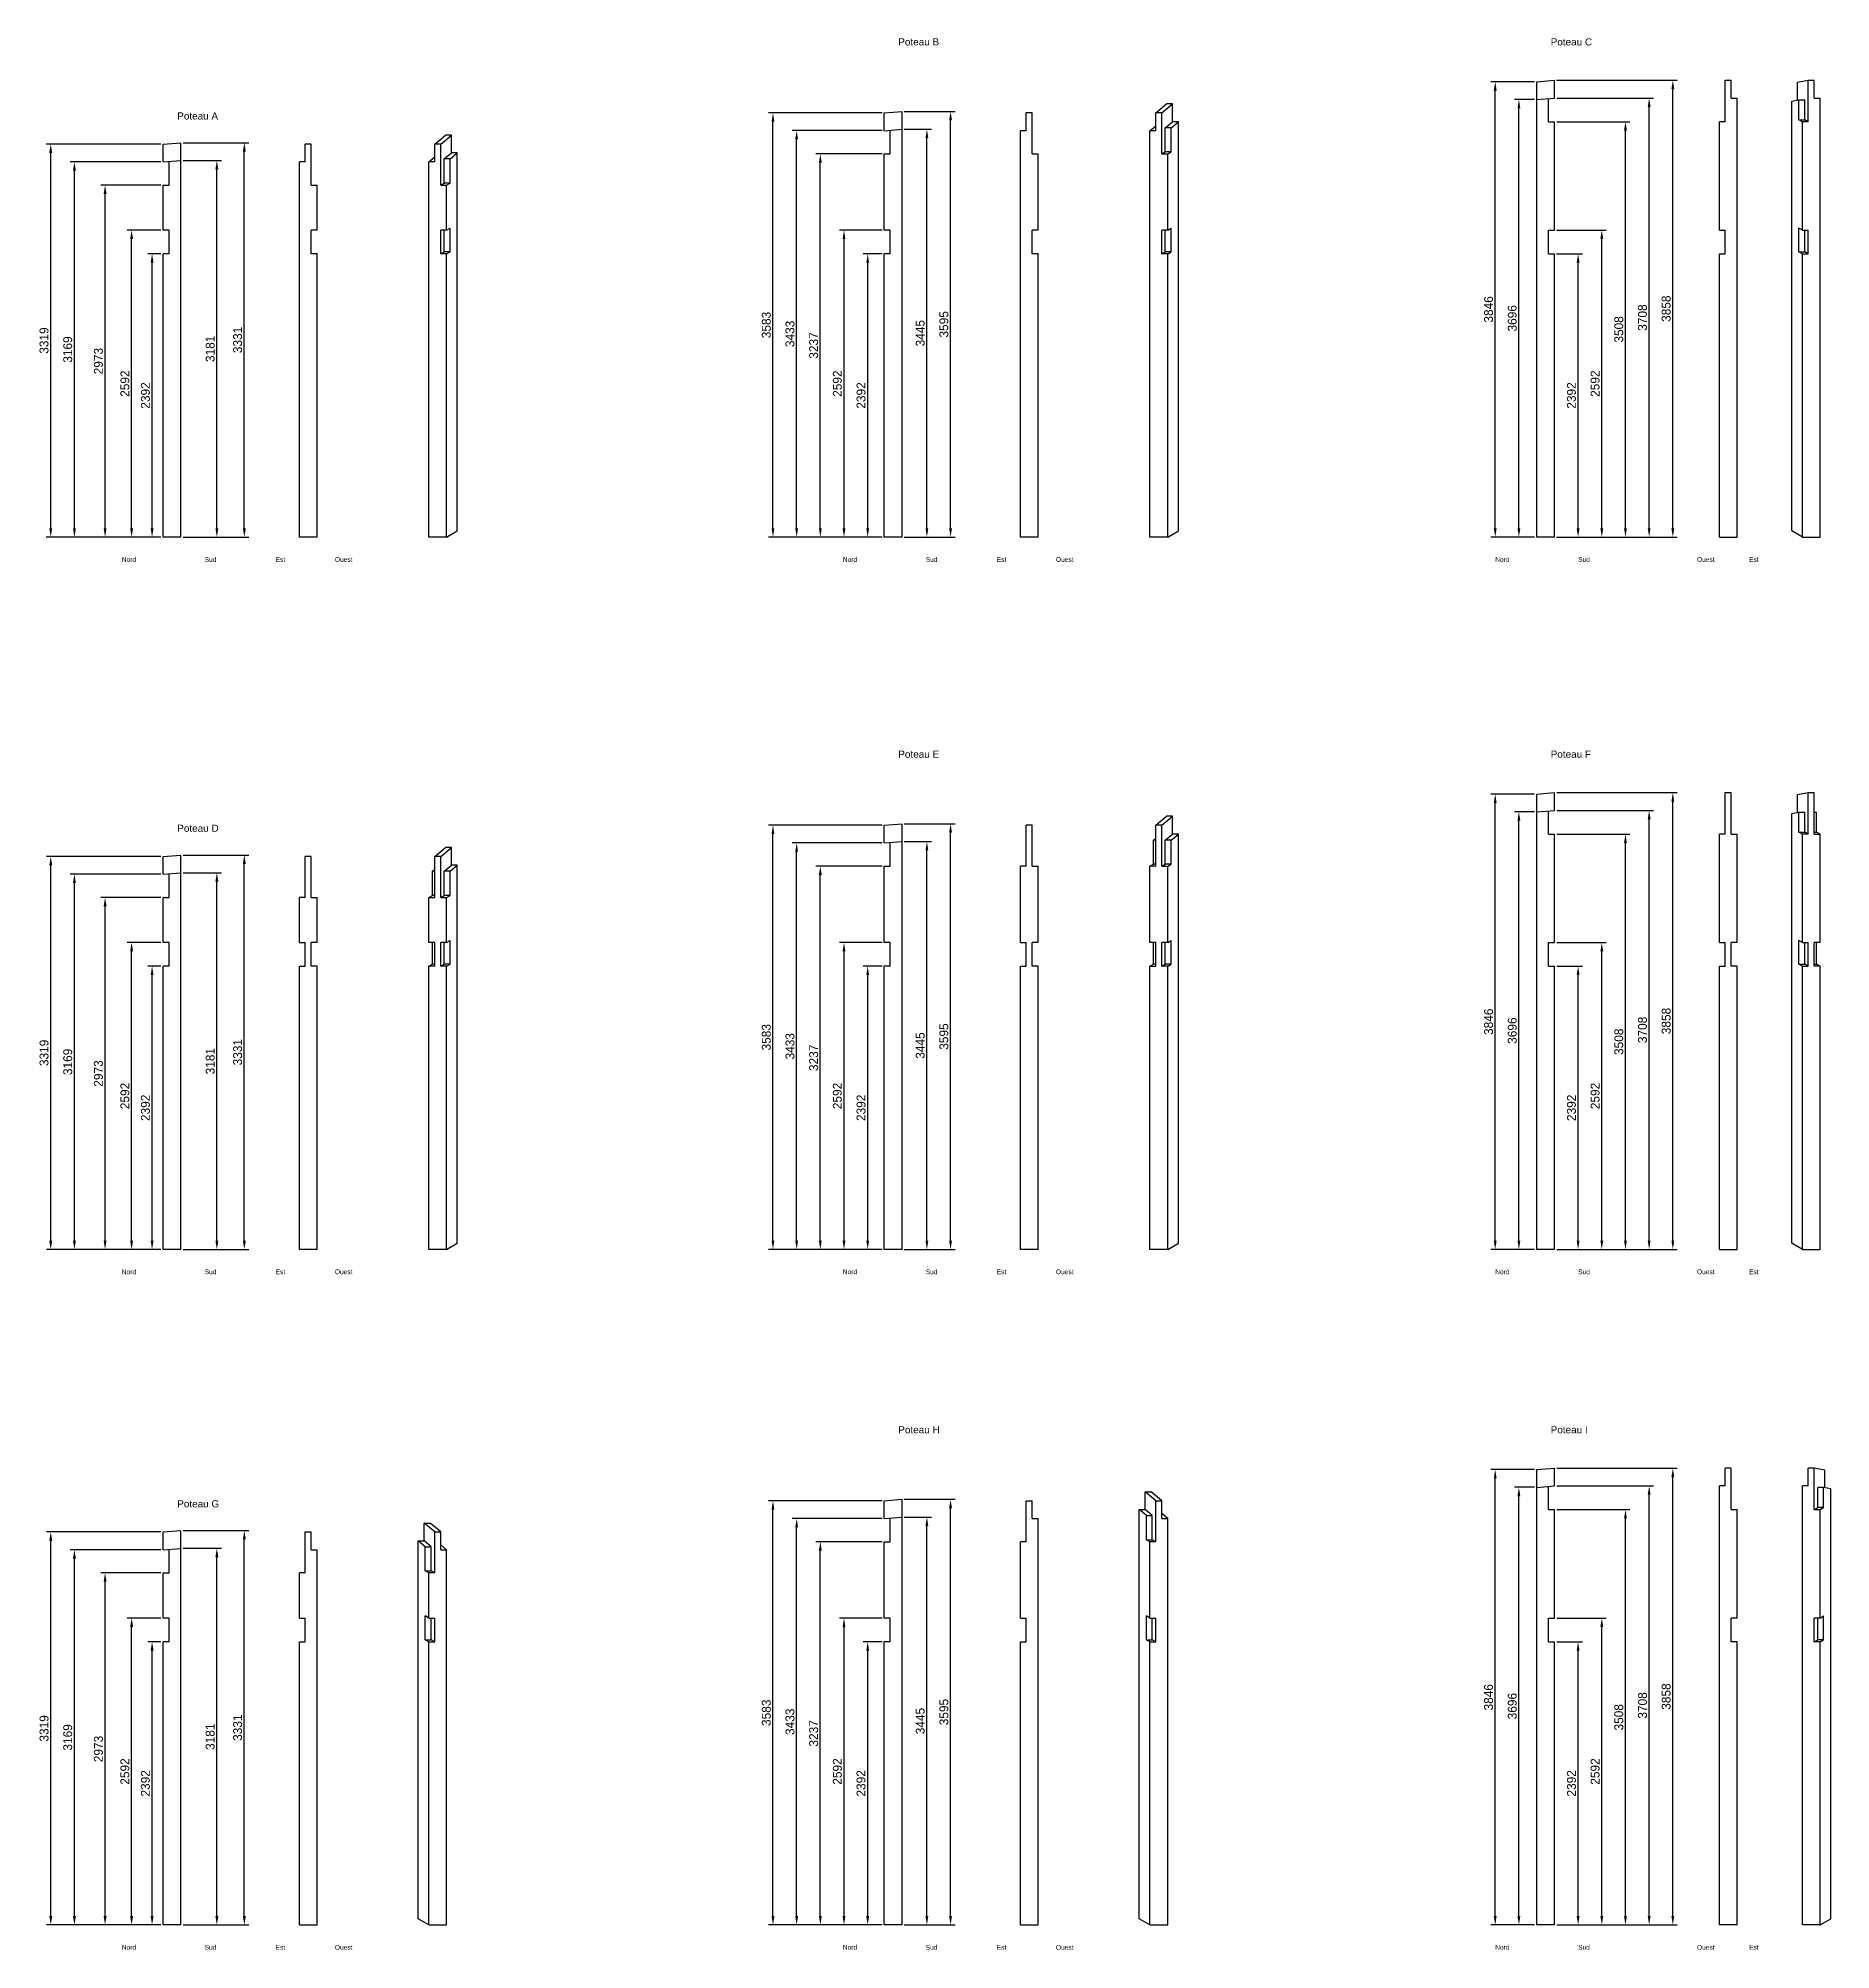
# Model space of a CAD drawing. Header units: centimetres. Extents: x 195 to 15334, y -14961 to 1182.
import ezdxf

# ---------------------------------------------------------------- set-up
doc = ezdxf.new("R2010")
doc.units = ezdxf.units.CM
doc.layers.get('0').update_dxf_attribs({"lineweight": 25, "true_color": 0xffffff})
doc.layers.get('Defpoints').update_dxf_attribs({"true_color": 0xffffff})
doc.layers.add('Cotes', color=178, linetype='Continuous', lineweight=25, true_color=0x000000)
doc.styles.add('QCADDimTextStyle', font='txt')
doc.styles.add('textstyle11', font='')
doc.styles.add('textstyle12', font='')
doc.styles.add('textstyle13', font='')
doc.styles.add('textstyle14', font='')
doc.styles.add('textstyle15', font='')
doc.styles.add('textstyle16', font='')
doc.styles.add('textstyle17', font='')
doc.styles.add('textstyle18', font='')
doc.styles.add('textstyle19', font='')
doc.styles.add('textstyle20', font='')
doc.styles.add('textstyle21', font='')
doc.styles.add('textstyle22', font='')
doc.styles.add('textstyle23', font='')
doc.styles.add('textstyle24', font='')
doc.styles.add('textstyle25', font='')
doc.styles.add('textstyle26', font='')
doc.styles.add('textstyle27', font='')
doc.styles.add('textstyle28', font='')
doc.styles.add('textstyle29', font='')
doc.styles.add('textstyle30', font='')
doc.styles.add('textstyle31', font='')
doc.styles.add('textstyle32', font='')
doc.styles.add('textstyle33', font='')
doc.styles.add('textstyle34', font='')
doc.styles.add('textstyle35', font='')
doc.styles.add('textstyle36', font='')
doc.styles.add('textstyle37', font='')
doc.styles.add('textstyle38', font='')
doc.styles.add('textstyle39', font='')
doc.styles.add('textstyle40', font='')
doc.styles.add('textstyle41', font='')
doc.styles.add('textstyle42', font='')
doc.styles.add('textstyle43', font='')
doc.styles.add('textstyle44', font='')
doc.styles.add('textstyle45', font='')
doc.styles.add('textstyle46', font='')
doc.styles.add('textstyle47', font='')
doc.styles.add('textstyle48', font='')
doc.styles.add('textstyle49', font='')
doc.styles.add('textstyle50', font='')
doc.styles.add('textstyle51', font='')
doc.styles.add('textstyle52', font='')
doc.styles.add('textstyle53', font='')
doc.styles.add('textstyle54', font='')
doc.styles.add('textstyle55', font='')
doc.styles.get('textstyle11').set_extended_font_data('Liberation Sans')
doc.styles.get('textstyle12').set_extended_font_data('Liberation Sans')
doc.styles.get('textstyle13').set_extended_font_data('Liberation Sans')
doc.styles.get('textstyle14').set_extended_font_data('Liberation Sans')
doc.styles.get('textstyle15').set_extended_font_data('Liberation Sans')
doc.styles.get('textstyle16').set_extended_font_data('Liberation Sans')
doc.styles.get('textstyle17').set_extended_font_data('Liberation Sans')
doc.styles.get('textstyle18').set_extended_font_data('Liberation Sans')
doc.styles.get('textstyle19').set_extended_font_data('Liberation Sans')
doc.styles.get('textstyle20').set_extended_font_data('Liberation Sans')
doc.styles.get('textstyle21').set_extended_font_data('Liberation Sans')
doc.styles.get('textstyle22').set_extended_font_data('Liberation Sans')
doc.styles.get('textstyle23').set_extended_font_data('Liberation Sans')
doc.styles.get('textstyle24').set_extended_font_data('Liberation Sans')
doc.styles.get('textstyle25').set_extended_font_data('Liberation Sans')
doc.styles.get('textstyle26').set_extended_font_data('Liberation Sans')
doc.styles.get('textstyle27').set_extended_font_data('Liberation Sans')
doc.styles.get('textstyle28').set_extended_font_data('Liberation Sans')
doc.styles.get('textstyle29').set_extended_font_data('Liberation Sans')
doc.styles.get('textstyle30').set_extended_font_data('Liberation Sans')
doc.styles.get('textstyle31').set_extended_font_data('Liberation Sans')
doc.styles.get('textstyle32').set_extended_font_data('Liberation Sans')
doc.styles.get('textstyle33').set_extended_font_data('Liberation Sans')
doc.styles.get('textstyle34').set_extended_font_data('Liberation Sans')
doc.styles.get('textstyle35').set_extended_font_data('Liberation Sans')
doc.styles.get('textstyle36').set_extended_font_data('Liberation Sans')
doc.styles.get('textstyle37').set_extended_font_data('Liberation Sans')
doc.styles.get('textstyle38').set_extended_font_data('Liberation Sans')
doc.styles.get('textstyle39').set_extended_font_data('Liberation Sans')
doc.styles.get('textstyle40').set_extended_font_data('Liberation Sans')
doc.styles.get('textstyle41').set_extended_font_data('Liberation Sans')
doc.styles.get('textstyle42').set_extended_font_data('Liberation Sans')
doc.styles.get('textstyle43').set_extended_font_data('Liberation Sans')
doc.styles.get('textstyle44').set_extended_font_data('Liberation Sans')
doc.styles.get('textstyle45').set_extended_font_data('Liberation Sans')
doc.styles.get('textstyle46').set_extended_font_data('Liberation Sans')
doc.styles.get('textstyle47').set_extended_font_data('Liberation Sans')
doc.styles.get('textstyle48').set_extended_font_data('Liberation Sans')
doc.styles.get('textstyle49').set_extended_font_data('Liberation Sans')
doc.styles.get('textstyle50').set_extended_font_data('Liberation Sans')
doc.styles.get('textstyle51').set_extended_font_data('Liberation Sans')
doc.styles.get('textstyle52').set_extended_font_data('Liberation Sans')
doc.styles.get('textstyle53').set_extended_font_data('Liberation Sans')
doc.styles.get('textstyle54').set_extended_font_data('Liberation Sans')
doc.styles.get('textstyle55').set_extended_font_data('Liberation Sans')
doc.dimstyles.new('QCADDimStyle', dxfattribs={"dimtxt": 75, "dimasz": 75, "dimexe": 37.5, "dimexo": 18.75, "dimgap": 18.75, "dimtad": 1, "dimtoh": 1, "dimdec": 4, "dimzin": 0, "dimdsep": 46, "dimtxsty": 'QCADDimTextStyle', "dimcen": 0.09, "dimadec": 0, "dimazin": 0, "dimtfac": 1, "dimtdec": 4, "dimtofl": 0, "dimtmove": 0, "dimatfit": 3, "dimfxl": 1, "dimtolj": 1, "dimtzin": 0, "dimarcsym": 0})

msp = doc.modelspace()

# ---------------------------------------------------------------- texts
at = {"attachment_point": 1}
for s, insert, char_height, style in [('Poteau B', (7458.5, 1181.3), 60, 'textstyle18'), ('Poteau C', (12968.7, 1181.3), 60, 'textstyle23'), ('Poteau A', (1368.7, 555.8), 60, 'textstyle13'), ('Nord', (900, -3200), 40, 'textstyle11'), ('Sud', (1600, -3200), 40, 'textstyle12'), ('Est', (2200, -3200), 40, 'textstyle15'), ('Ouest', (2700, -3200), 40, 'textstyle14'), ('Nord', (6989.8, -3200), 40, 'textstyle16'), ('Sud', (7689.8, -3200), 40, 'textstyle17'), ('Est', (8289.8, -3200), 40, 'textstyle20'), ('Ouest', (8789.8, -3200), 40, 'textstyle19'), ('Nord', (12500, -3200), 40, 'textstyle21'), ('Sud', (13200, -3200), 40, 'textstyle22'), ('Ouest', (14203.9, -3200), 40, 'textstyle24'), ('Est', (14643.8, -3200), 40, 'textstyle25'), ('Poteau E', (7458.5, -4834.5), 60, 'textstyle33'), ('Poteau F', (12968.7, -4834.5), 60, 'textstyle38'), ('Poteau D', (1368.7, -5460), 60, 'textstyle28'), ('Nord', (900, -9215.8), 40, 'textstyle26'), ('Sud', (1600, -9215.8), 40, 'textstyle27'), ('Est', (2200, -9215.8), 40, 'textstyle30'), ('Ouest', (2700, -9215.8), 40, 'textstyle29'), ('Nord', (6989.8, -9215.8), 40, 'textstyle31'), ('Sud', (7689.8, -9215.8), 40, 'textstyle32'), ('Est', (8289.8, -9215.8), 40, 'textstyle35'), ('Ouest', (8789.8, -9215.8), 40, 'textstyle34'), ('Nord', (12500, -9215.8), 40, 'textstyle36'), ('Sud', (13200, -9215.8), 40, 'textstyle37'), ('Ouest', (14203.9, -9215.8), 40, 'textstyle39'), ('Est', (14643.8, -9215.8), 40, 'textstyle40'), ('Poteau H', (7458.5, -10539.6), 60, 'textstyle48'), ('Poteau I', (12968.7, -10539.6), 60, 'textstyle53'), ('Poteau G', (1368.7, -11165.1), 60, 'textstyle43'), ('Nord', (900, -14920.9), 40, 'textstyle41'), ('Sud', (1600, -14920.9), 40, 'textstyle42'), ('Est', (2200, -14920.9), 40, 'textstyle45'), ('Ouest', (2700, -14920.9), 40, 'textstyle44'), ('Nord', (6989.8, -14920.9), 40, 'textstyle46'), ('Sud', (7689.8, -14920.9), 40, 'textstyle47'), ('Est', (8289.8, -14920.9), 40, 'textstyle50'), ('Ouest', (8789.8, -14920.9), 40, 'textstyle49'), ('Nord', (12500, -14920.9), 40, 'textstyle51'), ('Sud', (13200, -14920.9), 40, 'textstyle52'), ('Ouest', (14203.9, -14920.9), 40, 'textstyle54'), ('Est', (14643.8, -14920.9), 40, 'textstyle55')]:
    msp.add_mtext(s, dxfattribs=dict(at, insert=insert, char_height=char_height, style=style))

# ---------------------------------------------------------------- blocks, each defined once
blk = doc.blocks.new('*D1')
at = {"layer": 'Cotes', "color": 0, "lineweight": -2}
for p, q in [((1231, -639), (1119, -639)), ((1156, -2956), (1156, -714)), ((1231, -3031), (1119, -3031))]:
    blk.add_line(p, q, dxfattribs=at)
at = {"layer": 'Cotes', "color": 0}
for points in [[(1169, -714), (1144, -714), (1156, -639)], [(1144, -2956), (1169, -2956), (1156, -3031)]]:
    blk.add_solid(points, dxfattribs=at)
at = {"layer": 'Defpoints', "color": 0}
for p in [(1156, -639), (1250, -639), (1250, -3031)]:
    blk.add_point(p, dxfattribs=at)
at = {"layer": 'Cotes', "color": 0, "insert": (1100, -1835), "char_height": 75, "attachment_point": 5, "rotation": 90, "style": 'QCADDimTextStyle'}
blk.add_mtext('\\A1;2392', dxfattribs=at)
blk = doc.blocks.new('*D2')
at = {"layer": 'Cotes', "color": 0, "lineweight": -2}
for p, q in [((1231, -439), (946, -439)), ((983, -2956), (983, -514)), ((1231, -3031), (946, -3031))]:
    blk.add_line(p, q, dxfattribs=at)
at = {"layer": 'Cotes', "color": 0}
for points in [[(996, -514), (971, -514), (983, -439)], [(971, -2956), (996, -2956), (983, -3031)]]:
    blk.add_solid(points, dxfattribs=at)
at = {"layer": 'Defpoints', "color": 0}
for p in [(983, -439), (1250, -439), (1250, -3031)]:
    blk.add_point(p, dxfattribs=at)
at = {"layer": 'Cotes', "color": 0, "insert": (927, -1735), "char_height": 75, "attachment_point": 5, "rotation": 90, "style": 'QCADDimTextStyle'}
blk.add_mtext('\\A1;2592', dxfattribs=at)
blk = doc.blocks.new('*D3')
at = {"layer": 'Cotes', "color": 0, "lineweight": -2}
for p, q in [((1231, -58), (722, -58)), ((759, -2956), (759, -133)), ((1231, -3031), (722, -3031))]:
    blk.add_line(p, q, dxfattribs=at)
at = {"layer": 'Cotes', "color": 0}
for points in [[(772, -133), (747, -133), (759, -58)], [(747, -2956), (772, -2956), (759, -3031)]]:
    blk.add_solid(points, dxfattribs=at)
at = {"layer": 'Defpoints', "color": 0}
for p in [(759, -58), (1250, -58), (1250, -3031)]:
    blk.add_point(p, dxfattribs=at)
at = {"layer": 'Cotes', "color": 0, "insert": (703, -1545), "char_height": 75, "attachment_point": 5, "rotation": 90, "style": 'QCADDimTextStyle'}
blk.add_mtext('\\A1;2973', dxfattribs=at)
blk = doc.blocks.new('*D4')
at = {"layer": 'Cotes', "color": 0, "lineweight": -2}
for p, q in [((1231.25, 288), (262.5, 288)), ((300, -2956), (300, 213)), ((1231.25, -3031), (262.5, -3031))]:
    blk.add_line(p, q, dxfattribs=at)
at = {"layer": 'Cotes', "color": 0}
for points in [[(312.5, 213), (287.5, 213), (300, 288)], [(287.5, -2956), (312.5, -2956), (300, -3031)]]:
    blk.add_solid(points, dxfattribs=at)
at = {"layer": 'Defpoints', "color": 0}
for p in [(300, 288), (1250, 288), (1250, -3031)]:
    blk.add_point(p, dxfattribs=at)
at = {"layer": 'Cotes', "color": 0, "insert": (243.75, -1371.5), "char_height": 75, "attachment_point": 5, "rotation": 90, "style": 'QCADDimTextStyle'}
blk.add_mtext('\\A1;3319', dxfattribs=at)
blk = doc.blocks.new('*D5')
at = {"layer": 'Cotes', "color": 0, "lineweight": -2}
for p, q in [((1419, 300), (1973, 300)), ((1935, -2956), (1935, 225)), ((1419, -3031), (1973, -3031))]:
    blk.add_line(p, q, dxfattribs=at)
at = {"layer": 'Cotes', "color": 0}
for points in [[(1948, 225), (1923, 225), (1935, 300)], [(1923, -2956), (1948, -2956), (1935, -3031)]]:
    blk.add_solid(points, dxfattribs=at)
at = {"layer": 'Defpoints', "color": 0}
for p in [(1400, 300), (1935, 300), (1400, -3031)]:
    blk.add_point(p, dxfattribs=at)
at = {"layer": 'Cotes', "color": 0, "insert": (1879, -1366), "char_height": 75, "attachment_point": 5, "rotation": 90, "style": 'QCADDimTextStyle'}
blk.add_mtext('\\A1;3331', dxfattribs=at)
blk = doc.blocks.new('*D6')
at = {"layer": 'Cotes', "color": 0, "lineweight": -2}
for p, q in [((1419, 150), (1741, 150)), ((1703, -2956), (1703, 75)), ((1419, -3031), (1741, -3031))]:
    blk.add_line(p, q, dxfattribs=at)
at = {"layer": 'Cotes', "color": 0}
for points in [[(1716, 75), (1691, 75), (1703, 150)], [(1691, -2956), (1716, -2956), (1703, -3031)]]:
    blk.add_solid(points, dxfattribs=at)
at = {"layer": 'Defpoints', "color": 0}
for p in [(1400, 150), (1703, 150), (1400, -3031)]:
    blk.add_point(p, dxfattribs=at)
at = {"layer": 'Cotes', "color": 0, "insert": (1647, -1441), "char_height": 75, "attachment_point": 5, "rotation": 90, "style": 'QCADDimTextStyle'}
blk.add_mtext('\\A1;3181', dxfattribs=at)
blk = doc.blocks.new('*D7')
at = {"layer": 'Cotes', "color": 0, "lineweight": -2}
for p, q in [((1231, 138), (463, 138)), ((500, -2956), (500, 63)), ((1231, -3031), (463, -3031))]:
    blk.add_line(p, q, dxfattribs=at)
at = {"layer": 'Cotes', "color": 0}
for points in [[(513, 63), (488, 63), (500, 138)], [(488, -2956), (513, -2956), (500, -3031)]]:
    blk.add_solid(points, dxfattribs=at)
at = {"layer": 'Defpoints', "color": 0}
for p in [(500, 138), (1250, 138), (1250, -3031)]:
    blk.add_point(p, dxfattribs=at)
at = {"layer": 'Cotes', "color": 0, "insert": (444, -1447), "char_height": 75, "attachment_point": 5, "rotation": 90, "style": 'QCADDimTextStyle'}
blk.add_mtext('\\A1;3169', dxfattribs=at)
blk = doc.blocks.new('*D8')
at = {"layer": 'Cotes', "color": 0, "lineweight": -2}
for p, q in [((7321, -639), (7162, -639)), ((7200, -2956), (7200, -714)), ((7321, -3031), (7162, -3031))]:
    blk.add_line(p, q, dxfattribs=at)
at = {"layer": 'Cotes', "color": 0}
for points in [[(7212, -714), (7188, -714), (7200, -639)], [(7188, -2956), (7212, -2956), (7200, -3031)]]:
    blk.add_solid(points, dxfattribs=at)
at = {"layer": 'Defpoints', "color": 0}
for p in [(7200, -639), (7340, -639), (7340, -3031)]:
    blk.add_point(p, dxfattribs=at)
at = {"layer": 'Cotes', "color": 0, "insert": (7144, -1835), "char_height": 75, "attachment_point": 5, "rotation": 90, "style": 'QCADDimTextStyle'}
blk.add_mtext('\\A1;2392', dxfattribs=at)
blk = doc.blocks.new('*D9')
at = {"layer": 'Cotes', "color": 0, "lineweight": -2}
for p, q in [((7321, -439), (6962, -439)), ((7000, -2956), (7000, -514)), ((7321, -3031), (6962, -3031))]:
    blk.add_line(p, q, dxfattribs=at)
at = {"layer": 'Cotes', "color": 0}
for points in [[(7012, -514), (6988, -514), (7000, -439)], [(6988, -2956), (7012, -2956), (7000, -3031)]]:
    blk.add_solid(points, dxfattribs=at)
at = {"layer": 'Defpoints', "color": 0}
for p in [(7000, -439), (7340, -439), (7340, -3031)]:
    blk.add_point(p, dxfattribs=at)
at = {"layer": 'Cotes', "color": 0, "insert": (6944, -1735), "char_height": 75, "attachment_point": 5, "rotation": 90, "style": 'QCADDimTextStyle'}
blk.add_mtext('\\A1;2592', dxfattribs=at)
blk = doc.blocks.new('*D10')
at = {"layer": 'Cotes', "color": 0, "lineweight": -2}
for p, q in [((7321, 206), (6762, 206)), ((6800, -2956), (6800, 131)), ((7321, -3031), (6762, -3031))]:
    blk.add_line(p, q, dxfattribs=at)
at = {"layer": 'Cotes', "color": 0}
for points in [[(6812, 131), (6788, 131), (6800, 206)], [(6788, -2956), (6812, -2956), (6800, -3031)]]:
    blk.add_solid(points, dxfattribs=at)
at = {"layer": 'Defpoints', "color": 0}
for p in [(6800, 206), (7340, 206), (7340, -3031)]:
    blk.add_point(p, dxfattribs=at)
at = {"layer": 'Cotes', "color": 0, "insert": (6744, -1413), "char_height": 75, "attachment_point": 5, "rotation": 90, "style": 'QCADDimTextStyle'}
blk.add_mtext('\\A1;3237', dxfattribs=at)
blk = doc.blocks.new('*D11')
at = {"layer": 'Cotes', "color": 0, "lineweight": -2}
for p, q in [((7321, 402), (6562, 402)), ((6600, -2956), (6600, 327)), ((7321, -3031), (6562, -3031))]:
    blk.add_line(p, q, dxfattribs=at)
at = {"layer": 'Cotes', "color": 0}
for points in [[(6612, 327), (6588, 327), (6600, 402)], [(6588, -2956), (6612, -2956), (6600, -3031)]]:
    blk.add_solid(points, dxfattribs=at)
at = {"layer": 'Defpoints', "color": 0}
for p in [(6600, 402), (7340, 402), (7340, -3031)]:
    blk.add_point(p, dxfattribs=at)
at = {"layer": 'Cotes', "color": 0, "insert": (6544, -1315), "char_height": 75, "attachment_point": 5, "rotation": 90, "style": 'QCADDimTextStyle'}
blk.add_mtext('\\A1;3433', dxfattribs=at)
blk = doc.blocks.new('*D12')
at = {"layer": 'Cotes', "color": 0, "lineweight": -2}
for p, q in [((7321, 552), (6362, 552)), ((6400, -2956), (6400, 477)), ((7321, -3031), (6362, -3031))]:
    blk.add_line(p, q, dxfattribs=at)
at = {"layer": 'Cotes', "color": 0}
for points in [[(6412, 477), (6388, 477), (6400, 552)], [(6388, -2956), (6412, -2956), (6400, -3031)]]:
    blk.add_solid(points, dxfattribs=at)
at = {"layer": 'Defpoints', "color": 0}
for p in [(6400, 552), (7340, 552), (7340, -3031)]:
    blk.add_point(p, dxfattribs=at)
at = {"layer": 'Cotes', "color": 0, "insert": (6344, -1240), "char_height": 75, "attachment_point": 5, "rotation": 90, "style": 'QCADDimTextStyle'}
blk.add_mtext('\\A1;3583', dxfattribs=at)
blk = doc.blocks.new('*D13')
at = {"layer": 'Cotes', "color": 0, "lineweight": -2}
for p, q in [((7509, 414), (7738, 414)), ((7700, -2956), (7700, 339)), ((7509, -3031), (7738, -3031))]:
    blk.add_line(p, q, dxfattribs=at)
at = {"layer": 'Cotes', "color": 0}
for points in [[(7712, 339), (7688, 339), (7700, 414)], [(7688, -2956), (7712, -2956), (7700, -3031)]]:
    blk.add_solid(points, dxfattribs=at)
at = {"layer": 'Defpoints', "color": 0}
for p in [(7490, 414), (7700, 414), (7490, -3031)]:
    blk.add_point(p, dxfattribs=at)
at = {"layer": 'Cotes', "color": 0, "insert": (7644, -1309), "char_height": 75, "attachment_point": 5, "rotation": 90, "style": 'QCADDimTextStyle'}
blk.add_mtext('\\A1;3445', dxfattribs=at)
blk = doc.blocks.new('*D14')
at = {"layer": 'Cotes', "color": 0, "lineweight": -2}
for p, q in [((7509, 564), (7938, 564)), ((7900, -2956), (7900, 489)), ((7527, -3031), (7938, -3031))]:
    blk.add_line(p, q, dxfattribs=at)
at = {"layer": 'Cotes', "color": 0}
for points in [[(7912, 489), (7888, 489), (7900, 564)], [(7888, -2956), (7912, -2956), (7900, -3031)]]:
    blk.add_solid(points, dxfattribs=at)
at = {"layer": 'Defpoints', "color": 0}
for p in [(7490, 564), (7900, 564), (7509, -3031)]:
    blk.add_point(p, dxfattribs=at)
at = {"layer": 'Cotes', "color": 0, "insert": (7844, -1234), "char_height": 75, "attachment_point": 5, "rotation": 90, "style": 'QCADDimTextStyle'}
blk.add_mtext('\\A1;3595', dxfattribs=at)
blk = doc.blocks.new('*D15')
at = {"layer": 'Cotes', "color": 0, "lineweight": -2}
for p, q in [((12831, 665), (12662, 665)), ((12700, -2956), (12700, 590)), ((12831, -3031), (12662, -3031))]:
    blk.add_line(p, q, dxfattribs=at)
at = {"layer": 'Cotes', "color": 0}
for points in [[(12712, 590), (12688, 590), (12700, 665)], [(12688, -2956), (12712, -2956), (12700, -3031)]]:
    blk.add_solid(points, dxfattribs=at)
at = {"layer": 'Defpoints', "color": 0}
for p in [(12700, 665), (12850, 665), (12850, -3031)]:
    blk.add_point(p, dxfattribs=at)
at = {"layer": 'Cotes', "color": 0, "insert": (12644, -1183), "char_height": 75, "attachment_point": 5, "rotation": 90, "style": 'QCADDimTextStyle'}
blk.add_mtext('\\A1;3696', dxfattribs=at)
blk = doc.blocks.new('*D16')
at = {"layer": 'Cotes', "color": 0, "lineweight": -2}
for p, q in [((12831.25, 815), (12462.5, 815)), ((12500, -2956), (12500, 740)), ((12831.25, -3031), (12462.5, -3031))]:
    blk.add_line(p, q, dxfattribs=at)
at = {"layer": 'Cotes', "color": 0}
for points in [[(12512.5, 740), (12487.5, 740), (12500, 815)], [(12487.5, -2956), (12512.5, -2956), (12500, -3031)]]:
    blk.add_solid(points, dxfattribs=at)
at = {"layer": 'Defpoints', "color": 0}
for p in [(12500, 815), (12850, 815), (12850, -3031)]:
    blk.add_point(p, dxfattribs=at)
at = {"layer": 'Cotes', "color": 0, "insert": (12443.75, -1108), "char_height": 75, "attachment_point": 5, "rotation": 90, "style": 'QCADDimTextStyle'}
blk.add_mtext('\\A1;3846', dxfattribs=at)
blk = doc.blocks.new('*D17')
at = {"layer": 'Cotes', "color": 0, "lineweight": -2}
for p, q in [((13018.75, -639), (13237.5, -639)), ((13200, -2956), (13200, -714)), ((13018.75, -3031), (13237.5, -3031))]:
    blk.add_line(p, q, dxfattribs=at)
at = {"layer": 'Cotes', "color": 0}
for points in [[(13212.5, -714), (13187.5, -714), (13200, -639)], [(13187.5, -2956), (13212.5, -2956), (13200, -3031)]]:
    blk.add_solid(points, dxfattribs=at)
at = {"layer": 'Defpoints', "color": 0}
for p in [(13000, -639), (13200, -639), (13000, -3031)]:
    blk.add_point(p, dxfattribs=at)
at = {"layer": 'Cotes', "color": 0, "insert": (13143.75, -1835), "char_height": 75, "attachment_point": 5, "rotation": 90, "style": 'QCADDimTextStyle'}
blk.add_mtext('\\A1;2392', dxfattribs=at)
blk = doc.blocks.new('*D18')
at = {"layer": 'Cotes', "color": 0, "lineweight": -2}
for p, q in [((13018.75, -439), (13437.5, -439)), ((13400, -2956), (13400, -514)), ((13018.75, -3031), (13437.5, -3031))]:
    blk.add_line(p, q, dxfattribs=at)
at = {"layer": 'Cotes', "color": 0}
for points in [[(13412.5, -514), (13387.5, -514), (13400, -439)], [(13387.5, -2956), (13412.5, -2956), (13400, -3031)]]:
    blk.add_solid(points, dxfattribs=at)
at = {"layer": 'Defpoints', "color": 0}
for p in [(13000, -439), (13400, -439), (13000, -3031)]:
    blk.add_point(p, dxfattribs=at)
at = {"layer": 'Cotes', "color": 0, "insert": (13343.75, -1735), "char_height": 75, "attachment_point": 5, "rotation": 90, "style": 'QCADDimTextStyle'}
blk.add_mtext('\\A1;2592', dxfattribs=at)
blk = doc.blocks.new('*D19')
at = {"layer": 'Cotes', "color": 0, "lineweight": -2}
for p, q in [((13019, 477), (13638, 477)), ((13600, -2956), (13600, 402)), ((13019, -3031), (13638, -3031))]:
    blk.add_line(p, q, dxfattribs=at)
at = {"layer": 'Cotes', "color": 0}
for points in [[(13612, 402), (13588, 402), (13600, 477)], [(13588, -2956), (13612, -2956), (13600, -3031)]]:
    blk.add_solid(points, dxfattribs=at)
at = {"layer": 'Defpoints', "color": 0}
for p in [(13000, 477), (13600, 477), (13000, -3031)]:
    blk.add_point(p, dxfattribs=at)
at = {"layer": 'Cotes', "color": 0, "insert": (13544, -1277), "char_height": 75, "attachment_point": 5, "rotation": 90, "style": 'QCADDimTextStyle'}
blk.add_mtext('\\A1;3508', dxfattribs=at)
blk = doc.blocks.new('*D20')
at = {"layer": 'Cotes', "color": 0, "lineweight": -2}
for p, q in [((13019, 677), (13838, 677)), ((13800, -2956), (13800, 602)), ((13019, -3031), (13838, -3031))]:
    blk.add_line(p, q, dxfattribs=at)
at = {"layer": 'Cotes', "color": 0}
for points in [[(13812, 602), (13788, 602), (13800, 677)], [(13788, -2956), (13812, -2956), (13800, -3031)]]:
    blk.add_solid(points, dxfattribs=at)
at = {"layer": 'Defpoints', "color": 0}
for p in [(13000, 677), (13800, 677), (13000, -3031)]:
    blk.add_point(p, dxfattribs=at)
at = {"layer": 'Cotes', "color": 0, "insert": (13744, -1177), "char_height": 75, "attachment_point": 5, "rotation": 90, "style": 'QCADDimTextStyle'}
blk.add_mtext('\\A1;3708', dxfattribs=at)
blk = doc.blocks.new('*D21')
at = {"layer": 'Cotes', "color": 0, "lineweight": -2}
for p, q in [((13018.75, 827), (14037.5, 827)), ((14000, -2956), (14000, 752)), ((13037.5, -3031), (14037.5, -3031))]:
    blk.add_line(p, q, dxfattribs=at)
at = {"layer": 'Cotes', "color": 0}
for points in [[(14012.5, 752), (13987.5, 752), (14000, 827)], [(13987.5, -2956), (14012.5, -2956), (14000, -3031)]]:
    blk.add_solid(points, dxfattribs=at)
at = {"layer": 'Defpoints', "color": 0}
for p in [(13000, 827), (14000, 827), (13018.75, -3031)]:
    blk.add_point(p, dxfattribs=at)
at = {"layer": 'Cotes', "color": 0, "insert": (13943.75, -1102), "char_height": 75, "attachment_point": 5, "rotation": 90, "style": 'QCADDimTextStyle'}
blk.add_mtext('\\A1;3858', dxfattribs=at)
blk = doc.blocks.new('*D22')
at = {"layer": 'Cotes', "color": 0, "lineweight": -2}
for p, q in [((1231, -6655), (1119, -6655)), ((1156, -8972), (1156, -6730)), ((1231, -9047), (1119, -9047))]:
    blk.add_line(p, q, dxfattribs=at)
at = {"layer": 'Cotes', "color": 0}
for points in [[(1169, -6730), (1144, -6730), (1156, -6655)], [(1144, -8972), (1169, -8972), (1156, -9047)]]:
    blk.add_solid(points, dxfattribs=at)
at = {"layer": 'Defpoints', "color": 0}
for p in [(1156, -6655), (1250, -6655), (1250, -9047)]:
    blk.add_point(p, dxfattribs=at)
at = {"layer": 'Cotes', "color": 0, "insert": (1100, -7851), "char_height": 75, "attachment_point": 5, "rotation": 90, "style": 'QCADDimTextStyle'}
blk.add_mtext('\\A1;2392', dxfattribs=at)
blk = doc.blocks.new('*D23')
at = {"layer": 'Cotes', "color": 0, "lineweight": -2}
for p, q in [((1231, -6455), (946, -6455)), ((983, -8972), (983, -6530)), ((1231, -9047), (946, -9047))]:
    blk.add_line(p, q, dxfattribs=at)
at = {"layer": 'Cotes', "color": 0}
for points in [[(996, -6530), (971, -6530), (983, -6455)], [(971, -8972), (996, -8972), (983, -9047)]]:
    blk.add_solid(points, dxfattribs=at)
at = {"layer": 'Defpoints', "color": 0}
for p in [(983, -6455), (1250, -6455), (1250, -9047)]:
    blk.add_point(p, dxfattribs=at)
at = {"layer": 'Cotes', "color": 0, "insert": (927, -7751), "char_height": 75, "attachment_point": 5, "rotation": 90, "style": 'QCADDimTextStyle'}
blk.add_mtext('\\A1;2592', dxfattribs=at)
blk = doc.blocks.new('*D24')
at = {"layer": 'Cotes', "color": 0, "lineweight": -2}
for p, q in [((1231, -6074), (722, -6074)), ((759, -8972), (759, -6149)), ((1231, -9047), (722, -9047))]:
    blk.add_line(p, q, dxfattribs=at)
at = {"layer": 'Cotes', "color": 0}
for points in [[(772, -6149), (747, -6149), (759, -6074)], [(747, -8972), (772, -8972), (759, -9047)]]:
    blk.add_solid(points, dxfattribs=at)
at = {"layer": 'Defpoints', "color": 0}
for p in [(759, -6074), (1250, -6074), (1250, -9047)]:
    blk.add_point(p, dxfattribs=at)
at = {"layer": 'Cotes', "color": 0, "insert": (703, -7561), "char_height": 75, "attachment_point": 5, "rotation": 90, "style": 'QCADDimTextStyle'}
blk.add_mtext('\\A1;2973', dxfattribs=at)
blk = doc.blocks.new('*D25')
at = {"layer": 'Cotes', "color": 0, "lineweight": -2}
for p, q in [((1231, -5728), (263, -5728)), ((300, -8972), (300, -5803)), ((1231, -9047), (263, -9047))]:
    blk.add_line(p, q, dxfattribs=at)
at = {"layer": 'Cotes', "color": 0}
for points in [[(313, -5803), (288, -5803), (300, -5728)], [(288, -8972), (313, -8972), (300, -9047)]]:
    blk.add_solid(points, dxfattribs=at)
at = {"layer": 'Defpoints', "color": 0}
for p in [(300, -5728), (1250, -5728), (1250, -9047)]:
    blk.add_point(p, dxfattribs=at)
at = {"layer": 'Cotes', "color": 0, "insert": (244, -7387), "char_height": 75, "attachment_point": 5, "rotation": 90, "style": 'QCADDimTextStyle'}
blk.add_mtext('\\A1;3319', dxfattribs=at)
blk = doc.blocks.new('*D26')
at = {"layer": 'Cotes', "color": 0, "lineweight": -2}
for p, q in [((1419, -5716), (1973, -5716)), ((1935, -8972), (1935, -5791)), ((1419, -9047), (1973, -9047))]:
    blk.add_line(p, q, dxfattribs=at)
at = {"layer": 'Cotes', "color": 0}
for points in [[(1948, -5791), (1923, -5791), (1935, -5716)], [(1923, -8972), (1948, -8972), (1935, -9047)]]:
    blk.add_solid(points, dxfattribs=at)
at = {"layer": 'Defpoints', "color": 0}
for p in [(1400, -5716), (1935, -5716), (1400, -9047)]:
    blk.add_point(p, dxfattribs=at)
at = {"layer": 'Cotes', "color": 0, "insert": (1879, -7381), "char_height": 75, "attachment_point": 5, "rotation": 90, "style": 'QCADDimTextStyle'}
blk.add_mtext('\\A1;3331', dxfattribs=at)
blk = doc.blocks.new('*D27')
at = {"layer": 'Cotes', "color": 0, "lineweight": -2}
for p, q in [((1419, -5866), (1741, -5866)), ((1703, -8972), (1703, -5941)), ((1419, -9047), (1741, -9047))]:
    blk.add_line(p, q, dxfattribs=at)
at = {"layer": 'Cotes', "color": 0}
for points in [[(1716, -5941), (1691, -5941), (1703, -5866)], [(1691, -8972), (1716, -8972), (1703, -9047)]]:
    blk.add_solid(points, dxfattribs=at)
at = {"layer": 'Defpoints', "color": 0}
for p in [(1400, -5866), (1703, -5866), (1400, -9047)]:
    blk.add_point(p, dxfattribs=at)
at = {"layer": 'Cotes', "color": 0, "insert": (1647, -7457), "char_height": 75, "attachment_point": 5, "rotation": 90, "style": 'QCADDimTextStyle'}
blk.add_mtext('\\A1;3181', dxfattribs=at)
blk = doc.blocks.new('*D28')
at = {"layer": 'Cotes', "color": 0, "lineweight": -2}
for p, q in [((1231, -5878), (463, -5878)), ((500, -8972), (500, -5953)), ((1231, -9047), (463, -9047))]:
    blk.add_line(p, q, dxfattribs=at)
at = {"layer": 'Cotes', "color": 0}
for points in [[(513, -5953), (488, -5953), (500, -5878)], [(488, -8972), (513, -8972), (500, -9047)]]:
    blk.add_solid(points, dxfattribs=at)
at = {"layer": 'Defpoints', "color": 0}
for p in [(500, -5878), (1250, -5878), (1250, -9047)]:
    blk.add_point(p, dxfattribs=at)
at = {"layer": 'Cotes', "color": 0, "insert": (444, -7463), "char_height": 75, "attachment_point": 5, "rotation": 90, "style": 'QCADDimTextStyle'}
blk.add_mtext('\\A1;3169', dxfattribs=at)
blk = doc.blocks.new('*D29')
at = {"layer": 'Cotes', "color": 0, "lineweight": -2}
for p, q in [((7321, -6655), (7162, -6655)), ((7200, -8972), (7200, -6730)), ((7321, -9047), (7162, -9047))]:
    blk.add_line(p, q, dxfattribs=at)
at = {"layer": 'Cotes', "color": 0}
for points in [[(7212, -6730), (7188, -6730), (7200, -6655)], [(7188, -8972), (7212, -8972), (7200, -9047)]]:
    blk.add_solid(points, dxfattribs=at)
at = {"layer": 'Defpoints', "color": 0}
for p in [(7200, -6655), (7340, -6655), (7340, -9047)]:
    blk.add_point(p, dxfattribs=at)
at = {"layer": 'Cotes', "color": 0, "insert": (7144, -7851), "char_height": 75, "attachment_point": 5, "rotation": 90, "style": 'QCADDimTextStyle'}
blk.add_mtext('\\A1;2392', dxfattribs=at)
blk = doc.blocks.new('*D30')
at = {"layer": 'Cotes', "color": 0, "lineweight": -2}
for p, q in [((7321, -6455), (6962, -6455)), ((7000, -8972), (7000, -6530)), ((7321, -9047), (6962, -9047))]:
    blk.add_line(p, q, dxfattribs=at)
at = {"layer": 'Cotes', "color": 0}
for points in [[(7012, -6530), (6988, -6530), (7000, -6455)], [(6988, -8972), (7012, -8972), (7000, -9047)]]:
    blk.add_solid(points, dxfattribs=at)
at = {"layer": 'Defpoints', "color": 0}
for p in [(7000, -6455), (7340, -6455), (7340, -9047)]:
    blk.add_point(p, dxfattribs=at)
at = {"layer": 'Cotes', "color": 0, "insert": (6944, -7751), "char_height": 75, "attachment_point": 5, "rotation": 90, "style": 'QCADDimTextStyle'}
blk.add_mtext('\\A1;2592', dxfattribs=at)
blk = doc.blocks.new('*D31')
at = {"layer": 'Cotes', "color": 0, "lineweight": -2}
for p, q in [((7321, -5810), (6762, -5810)), ((6800, -8972), (6800, -5885)), ((7321, -9047), (6762, -9047))]:
    blk.add_line(p, q, dxfattribs=at)
at = {"layer": 'Cotes', "color": 0}
for points in [[(6812, -5885), (6788, -5885), (6800, -5810)], [(6788, -8972), (6812, -8972), (6800, -9047)]]:
    blk.add_solid(points, dxfattribs=at)
at = {"layer": 'Defpoints', "color": 0}
for p in [(6800, -5810), (7340, -5810), (7340, -9047)]:
    blk.add_point(p, dxfattribs=at)
at = {"layer": 'Cotes', "color": 0, "insert": (6744, -7429), "char_height": 75, "attachment_point": 5, "rotation": 90, "style": 'QCADDimTextStyle'}
blk.add_mtext('\\A1;3237', dxfattribs=at)
blk = doc.blocks.new('*D32')
at = {"layer": 'Cotes', "color": 0, "lineweight": -2}
for p, q in [((7321, -5614), (6562, -5614)), ((6600, -8972), (6600, -5689)), ((7321, -9047), (6562, -9047))]:
    blk.add_line(p, q, dxfattribs=at)
at = {"layer": 'Cotes', "color": 0}
for points in [[(6612, -5689), (6588, -5689), (6600, -5614)], [(6588, -8972), (6612, -8972), (6600, -9047)]]:
    blk.add_solid(points, dxfattribs=at)
at = {"layer": 'Defpoints', "color": 0}
for p in [(6600, -5614), (7340, -5614), (7340, -9047)]:
    blk.add_point(p, dxfattribs=at)
at = {"layer": 'Cotes', "color": 0, "insert": (6544, -7331), "char_height": 75, "attachment_point": 5, "rotation": 90, "style": 'QCADDimTextStyle'}
blk.add_mtext('\\A1;3433', dxfattribs=at)
blk = doc.blocks.new('*D33')
at = {"layer": 'Cotes', "color": 0, "lineweight": -2}
for p, q in [((7321, -5464), (6362, -5464)), ((6400, -8972), (6400, -5539)), ((7321, -9047), (6362, -9047))]:
    blk.add_line(p, q, dxfattribs=at)
at = {"layer": 'Cotes', "color": 0}
for points in [[(6412, -5539), (6388, -5539), (6400, -5464)], [(6388, -8972), (6412, -8972), (6400, -9047)]]:
    blk.add_solid(points, dxfattribs=at)
at = {"layer": 'Defpoints', "color": 0}
for p in [(6400, -5464), (7340, -5464), (7340, -9047)]:
    blk.add_point(p, dxfattribs=at)
at = {"layer": 'Cotes', "color": 0, "insert": (6344, -7255), "char_height": 75, "attachment_point": 5, "rotation": 90, "style": 'QCADDimTextStyle'}
blk.add_mtext('\\A1;3583', dxfattribs=at)
blk = doc.blocks.new('*D34')
at = {"layer": 'Cotes', "color": 0, "lineweight": -2}
for p, q in [((7509, -5602), (7738, -5602)), ((7700, -8972), (7700, -5677)), ((7509, -9047), (7738, -9047))]:
    blk.add_line(p, q, dxfattribs=at)
at = {"layer": 'Cotes', "color": 0}
for points in [[(7712, -5677), (7688, -5677), (7700, -5602)], [(7688, -8972), (7712, -8972), (7700, -9047)]]:
    blk.add_solid(points, dxfattribs=at)
at = {"layer": 'Defpoints', "color": 0}
for p in [(7490, -5602), (7700, -5602), (7490, -9047)]:
    blk.add_point(p, dxfattribs=at)
at = {"layer": 'Cotes', "color": 0, "insert": (7644, -7325), "char_height": 75, "attachment_point": 5, "rotation": 90, "style": 'QCADDimTextStyle'}
blk.add_mtext('\\A1;3445', dxfattribs=at)
blk = doc.blocks.new('*D35')
at = {"layer": 'Cotes', "color": 0, "lineweight": -2}
for p, q in [((7509, -5452), (7938, -5452)), ((7900, -8972), (7900, -5527)), ((7527, -9047), (7938, -9047))]:
    blk.add_line(p, q, dxfattribs=at)
at = {"layer": 'Cotes', "color": 0}
for points in [[(7912, -5527), (7888, -5527), (7900, -5452)], [(7888, -8972), (7912, -8972), (7900, -9047)]]:
    blk.add_solid(points, dxfattribs=at)
at = {"layer": 'Defpoints', "color": 0}
for p in [(7490, -5452), (7900, -5452), (7509, -9047)]:
    blk.add_point(p, dxfattribs=at)
at = {"layer": 'Cotes', "color": 0, "insert": (7844, -7249), "char_height": 75, "attachment_point": 5, "rotation": 90, "style": 'QCADDimTextStyle'}
blk.add_mtext('\\A1;3595', dxfattribs=at)
blk = doc.blocks.new('*D36')
at = {"layer": 'Cotes', "color": 0, "lineweight": -2}
for p, q in [((12831, -5351), (12662, -5351)), ((12700, -8972), (12700, -5426)), ((12831, -9047), (12662, -9047))]:
    blk.add_line(p, q, dxfattribs=at)
at = {"layer": 'Cotes', "color": 0}
for points in [[(12712, -5426), (12688, -5426), (12700, -5351)], [(12688, -8972), (12712, -8972), (12700, -9047)]]:
    blk.add_solid(points, dxfattribs=at)
at = {"layer": 'Defpoints', "color": 0}
for p in [(12700, -5351), (12850, -5351), (12850, -9047)]:
    blk.add_point(p, dxfattribs=at)
at = {"layer": 'Cotes', "color": 0, "insert": (12644, -7199), "char_height": 75, "attachment_point": 5, "rotation": 90, "style": 'QCADDimTextStyle'}
blk.add_mtext('\\A1;3696', dxfattribs=at)
blk = doc.blocks.new('*D37')
at = {"layer": 'Cotes', "color": 0, "lineweight": -2}
for p, q in [((12831, -5201), (12462, -5201)), ((12500, -8972), (12500, -5276)), ((12831, -9047), (12462, -9047))]:
    blk.add_line(p, q, dxfattribs=at)
at = {"layer": 'Cotes', "color": 0}
for points in [[(12512, -5276), (12488, -5276), (12500, -5201)], [(12488, -8972), (12512, -8972), (12500, -9047)]]:
    blk.add_solid(points, dxfattribs=at)
at = {"layer": 'Defpoints', "color": 0}
for p in [(12500, -5201), (12850, -5201), (12850, -9047)]:
    blk.add_point(p, dxfattribs=at)
at = {"layer": 'Cotes', "color": 0, "insert": (12444, -7124), "char_height": 75, "attachment_point": 5, "rotation": 90, "style": 'QCADDimTextStyle'}
blk.add_mtext('\\A1;3846', dxfattribs=at)
blk = doc.blocks.new('*D38')
at = {"layer": 'Cotes', "color": 0, "lineweight": -2}
for p, q in [((13019, -6655), (13238, -6655)), ((13200, -8972), (13200, -6730)), ((13019, -9047), (13238, -9047))]:
    blk.add_line(p, q, dxfattribs=at)
at = {"layer": 'Cotes', "color": 0}
for points in [[(13212, -6730), (13188, -6730), (13200, -6655)], [(13188, -8972), (13212, -8972), (13200, -9047)]]:
    blk.add_solid(points, dxfattribs=at)
at = {"layer": 'Defpoints', "color": 0}
for p in [(13000, -6655), (13200, -6655), (13000, -9047)]:
    blk.add_point(p, dxfattribs=at)
at = {"layer": 'Cotes', "color": 0, "insert": (13144, -7851), "char_height": 75, "attachment_point": 5, "rotation": 90, "style": 'QCADDimTextStyle'}
blk.add_mtext('\\A1;2392', dxfattribs=at)
blk = doc.blocks.new('*D39')
at = {"layer": 'Cotes', "color": 0, "lineweight": -2}
for p, q in [((13019, -6455), (13438, -6455)), ((13400, -8972), (13400, -6530)), ((13019, -9047), (13438, -9047))]:
    blk.add_line(p, q, dxfattribs=at)
at = {"layer": 'Cotes', "color": 0}
for points in [[(13412, -6530), (13388, -6530), (13400, -6455)], [(13388, -8972), (13412, -8972), (13400, -9047)]]:
    blk.add_solid(points, dxfattribs=at)
at = {"layer": 'Defpoints', "color": 0}
for p in [(13000, -6455), (13400, -6455), (13000, -9047)]:
    blk.add_point(p, dxfattribs=at)
at = {"layer": 'Cotes', "color": 0, "insert": (13344, -7751), "char_height": 75, "attachment_point": 5, "rotation": 90, "style": 'QCADDimTextStyle'}
blk.add_mtext('\\A1;2592', dxfattribs=at)
blk = doc.blocks.new('*D40')
at = {"layer": 'Cotes', "color": 0, "lineweight": -2}
for p, q in [((13019, -5539), (13638, -5539)), ((13600, -8972), (13600, -5614)), ((13019, -9047), (13638, -9047))]:
    blk.add_line(p, q, dxfattribs=at)
at = {"layer": 'Cotes', "color": 0}
for points in [[(13612, -5614), (13588, -5614), (13600, -5539)], [(13588, -8972), (13612, -8972), (13600, -9047)]]:
    blk.add_solid(points, dxfattribs=at)
at = {"layer": 'Defpoints', "color": 0}
for p in [(13000, -5539), (13600, -5539), (13000, -9047)]:
    blk.add_point(p, dxfattribs=at)
at = {"layer": 'Cotes', "color": 0, "insert": (13544, -7293), "char_height": 75, "attachment_point": 5, "rotation": 90, "style": 'QCADDimTextStyle'}
blk.add_mtext('\\A1;3508', dxfattribs=at)
blk = doc.blocks.new('*D41')
at = {"layer": 'Cotes', "color": 0, "lineweight": -2}
for p, q in [((13019, -5339), (13838, -5339)), ((13800, -8972), (13800, -5414)), ((13019, -9047), (13838, -9047))]:
    blk.add_line(p, q, dxfattribs=at)
at = {"layer": 'Cotes', "color": 0}
for points in [[(13812, -5414), (13788, -5414), (13800, -5339)], [(13788, -8972), (13812, -8972), (13800, -9047)]]:
    blk.add_solid(points, dxfattribs=at)
at = {"layer": 'Defpoints', "color": 0}
for p in [(13000, -5339), (13800, -5339), (13000, -9047)]:
    blk.add_point(p, dxfattribs=at)
at = {"layer": 'Cotes', "color": 0, "insert": (13744, -7193), "char_height": 75, "attachment_point": 5, "rotation": 90, "style": 'QCADDimTextStyle'}
blk.add_mtext('\\A1;3708', dxfattribs=at)
blk = doc.blocks.new('*D42')
at = {"layer": 'Cotes', "color": 0, "lineweight": -2}
for p, q in [((13019, -5189), (14038, -5189)), ((14000, -8972), (14000, -5264)), ((13038, -9047), (14038, -9047))]:
    blk.add_line(p, q, dxfattribs=at)
at = {"layer": 'Cotes', "color": 0}
for points in [[(14012, -5264), (13988, -5264), (14000, -5189)], [(13988, -8972), (14012, -8972), (14000, -9047)]]:
    blk.add_solid(points, dxfattribs=at)
at = {"layer": 'Defpoints', "color": 0}
for p in [(13000, -5189), (14000, -5189), (13019, -9047)]:
    blk.add_point(p, dxfattribs=at)
at = {"layer": 'Cotes', "color": 0, "insert": (13944, -7118), "char_height": 75, "attachment_point": 5, "rotation": 90, "style": 'QCADDimTextStyle'}
blk.add_mtext('\\A1;3858', dxfattribs=at)
blk = doc.blocks.new('*D43')
at = {"layer": 'Cotes', "color": 0, "lineweight": -2}
for p, q in [((1231, -12360), (1119, -12360)), ((1156, -14677), (1156, -12435)), ((1231, -14752), (1119, -14752))]:
    blk.add_line(p, q, dxfattribs=at)
at = {"layer": 'Cotes', "color": 0}
for points in [[(1169, -12435), (1144, -12435), (1156, -12360)], [(1144, -14677), (1169, -14677), (1156, -14752)]]:
    blk.add_solid(points, dxfattribs=at)
at = {"layer": 'Defpoints', "color": 0}
for p in [(1156, -12360), (1250, -12360), (1250, -14752)]:
    blk.add_point(p, dxfattribs=at)
at = {"layer": 'Cotes', "color": 0, "insert": (1100, -13556), "char_height": 75, "attachment_point": 5, "rotation": 90, "style": 'QCADDimTextStyle'}
blk.add_mtext('\\A1;2392', dxfattribs=at)
blk = doc.blocks.new('*D44')
at = {"layer": 'Cotes', "color": 0, "lineweight": -2}
for p, q in [((1231, -12160), (946, -12160)), ((983, -14677), (983, -12235)), ((1231, -14752), (946, -14752))]:
    blk.add_line(p, q, dxfattribs=at)
at = {"layer": 'Cotes', "color": 0}
for points in [[(996, -12235), (971, -12235), (983, -12160)], [(971, -14677), (996, -14677), (983, -14752)]]:
    blk.add_solid(points, dxfattribs=at)
at = {"layer": 'Defpoints', "color": 0}
for p in [(983, -12160), (1250, -12160), (1250, -14752)]:
    blk.add_point(p, dxfattribs=at)
at = {"layer": 'Cotes', "color": 0, "insert": (927, -13456), "char_height": 75, "attachment_point": 5, "rotation": 90, "style": 'QCADDimTextStyle'}
blk.add_mtext('\\A1;2592', dxfattribs=at)
blk = doc.blocks.new('*D45')
at = {"layer": 'Cotes', "color": 0, "lineweight": -2}
for p, q in [((1231, -11779), (722, -11779)), ((759, -14677), (759, -11854)), ((1231, -14752), (722, -14752))]:
    blk.add_line(p, q, dxfattribs=at)
at = {"layer": 'Cotes', "color": 0}
for points in [[(772, -11854), (747, -11854), (759, -11779)], [(747, -14677), (772, -14677), (759, -14752)]]:
    blk.add_solid(points, dxfattribs=at)
at = {"layer": 'Defpoints', "color": 0}
for p in [(759, -11779), (1250, -11779), (1250, -14752)]:
    blk.add_point(p, dxfattribs=at)
at = {"layer": 'Cotes', "color": 0, "insert": (703, -13266), "char_height": 75, "attachment_point": 5, "rotation": 90, "style": 'QCADDimTextStyle'}
blk.add_mtext('\\A1;2973', dxfattribs=at)
blk = doc.blocks.new('*D46')
at = {"layer": 'Cotes', "color": 0, "lineweight": -2}
for p, q in [((1231, -11433), (263, -11433)), ((300, -14677), (300, -11508)), ((1231, -14752), (263, -14752))]:
    blk.add_line(p, q, dxfattribs=at)
at = {"layer": 'Cotes', "color": 0}
for points in [[(313, -11508), (288, -11508), (300, -11433)], [(288, -14677), (313, -14677), (300, -14752)]]:
    blk.add_solid(points, dxfattribs=at)
at = {"layer": 'Defpoints', "color": 0}
for p in [(300, -11433), (1250, -11433), (1250, -14752)]:
    blk.add_point(p, dxfattribs=at)
at = {"layer": 'Cotes', "color": 0, "insert": (244, -13092), "char_height": 75, "attachment_point": 5, "rotation": 90, "style": 'QCADDimTextStyle'}
blk.add_mtext('\\A1;3319', dxfattribs=at)
blk = doc.blocks.new('*D47')
at = {"layer": 'Cotes', "color": 0, "lineweight": -2}
for p, q in [((1419, -11421), (1973, -11421)), ((1935, -14677), (1935, -11496)), ((1419, -14752), (1973, -14752))]:
    blk.add_line(p, q, dxfattribs=at)
at = {"layer": 'Cotes', "color": 0}
for points in [[(1948, -11496), (1923, -11496), (1935, -11421)], [(1923, -14677), (1948, -14677), (1935, -14752)]]:
    blk.add_solid(points, dxfattribs=at)
at = {"layer": 'Defpoints', "color": 0}
for p in [(1400, -11421), (1935, -11421), (1400, -14752)]:
    blk.add_point(p, dxfattribs=at)
at = {"layer": 'Cotes', "color": 0, "insert": (1879, -13086), "char_height": 75, "attachment_point": 5, "rotation": 90, "style": 'QCADDimTextStyle'}
blk.add_mtext('\\A1;3331', dxfattribs=at)
blk = doc.blocks.new('*D48')
at = {"layer": 'Cotes', "color": 0, "lineweight": -2}
for p, q in [((1419, -11571), (1741, -11571)), ((1703, -14677), (1703, -11646)), ((1419, -14752), (1741, -14752))]:
    blk.add_line(p, q, dxfattribs=at)
at = {"layer": 'Cotes', "color": 0}
for points in [[(1716, -11646), (1691, -11646), (1703, -11571)], [(1691, -14677), (1716, -14677), (1703, -14752)]]:
    blk.add_solid(points, dxfattribs=at)
at = {"layer": 'Defpoints', "color": 0}
for p in [(1400, -11571), (1703, -11571), (1400, -14752)]:
    blk.add_point(p, dxfattribs=at)
at = {"layer": 'Cotes', "color": 0, "insert": (1647, -13162), "char_height": 75, "attachment_point": 5, "rotation": 90, "style": 'QCADDimTextStyle'}
blk.add_mtext('\\A1;3181', dxfattribs=at)
blk = doc.blocks.new('*D49')
at = {"layer": 'Cotes', "color": 0, "lineweight": -2}
for p, q in [((1231, -11583), (463, -11583)), ((500, -14677), (500, -11658)), ((1231, -14752), (463, -14752))]:
    blk.add_line(p, q, dxfattribs=at)
at = {"layer": 'Cotes', "color": 0}
for points in [[(513, -11658), (488, -11658), (500, -11583)], [(488, -14677), (513, -14677), (500, -14752)]]:
    blk.add_solid(points, dxfattribs=at)
at = {"layer": 'Defpoints', "color": 0}
for p in [(500, -11583), (1250, -11583), (1250, -14752)]:
    blk.add_point(p, dxfattribs=at)
at = {"layer": 'Cotes', "color": 0, "insert": (444, -13168), "char_height": 75, "attachment_point": 5, "rotation": 90, "style": 'QCADDimTextStyle'}
blk.add_mtext('\\A1;3169', dxfattribs=at)
blk = doc.blocks.new('*D50')
at = {"layer": 'Cotes', "color": 0, "lineweight": -2}
for p, q in [((7321, -12360), (7162, -12360)), ((7200, -14677), (7200, -12435)), ((7321, -14752), (7162, -14752))]:
    blk.add_line(p, q, dxfattribs=at)
at = {"layer": 'Cotes', "color": 0}
for points in [[(7212, -12435), (7188, -12435), (7200, -12360)], [(7188, -14677), (7212, -14677), (7200, -14752)]]:
    blk.add_solid(points, dxfattribs=at)
at = {"layer": 'Defpoints', "color": 0}
for p in [(7200, -12360), (7340, -12360), (7340, -14752)]:
    blk.add_point(p, dxfattribs=at)
at = {"layer": 'Cotes', "color": 0, "insert": (7144, -13556), "char_height": 75, "attachment_point": 5, "rotation": 90, "style": 'QCADDimTextStyle'}
blk.add_mtext('\\A1;2392', dxfattribs=at)
blk = doc.blocks.new('*D51')
at = {"layer": 'Cotes', "color": 0, "lineweight": -2}
for p, q in [((7321, -12160), (6962, -12160)), ((7000, -14677), (7000, -12235)), ((7321, -14752), (6962, -14752))]:
    blk.add_line(p, q, dxfattribs=at)
at = {"layer": 'Cotes', "color": 0}
for points in [[(7012, -12235), (6988, -12235), (7000, -12160)], [(6988, -14677), (7012, -14677), (7000, -14752)]]:
    blk.add_solid(points, dxfattribs=at)
at = {"layer": 'Defpoints', "color": 0}
for p in [(7000, -12160), (7340, -12160), (7340, -14752)]:
    blk.add_point(p, dxfattribs=at)
at = {"layer": 'Cotes', "color": 0, "insert": (6944, -13456), "char_height": 75, "attachment_point": 5, "rotation": 90, "style": 'QCADDimTextStyle'}
blk.add_mtext('\\A1;2592', dxfattribs=at)
blk = doc.blocks.new('*D52')
at = {"layer": 'Cotes', "color": 0, "lineweight": -2}
for p, q in [((7321, -11515), (6762, -11515)), ((6800, -14677), (6800, -11590)), ((7321, -14752), (6762, -14752))]:
    blk.add_line(p, q, dxfattribs=at)
at = {"layer": 'Cotes', "color": 0}
for points in [[(6812, -11590), (6788, -11590), (6800, -11515)], [(6788, -14677), (6812, -14677), (6800, -14752)]]:
    blk.add_solid(points, dxfattribs=at)
at = {"layer": 'Defpoints', "color": 0}
for p in [(6800, -11515), (7340, -11515), (7340, -14752)]:
    blk.add_point(p, dxfattribs=at)
at = {"layer": 'Cotes', "color": 0, "insert": (6744, -13134), "char_height": 75, "attachment_point": 5, "rotation": 90, "style": 'QCADDimTextStyle'}
blk.add_mtext('\\A1;3237', dxfattribs=at)
blk = doc.blocks.new('*D53')
at = {"layer": 'Cotes', "color": 0, "lineweight": -2}
for p, q in [((7321, -11319), (6562, -11319)), ((6600, -14677), (6600, -11394)), ((7321, -14752), (6562, -14752))]:
    blk.add_line(p, q, dxfattribs=at)
at = {"layer": 'Cotes', "color": 0}
for points in [[(6612, -11394), (6588, -11394), (6600, -11319)], [(6588, -14677), (6612, -14677), (6600, -14752)]]:
    blk.add_solid(points, dxfattribs=at)
at = {"layer": 'Defpoints', "color": 0}
for p in [(6600, -11319), (7340, -11319), (7340, -14752)]:
    blk.add_point(p, dxfattribs=at)
at = {"layer": 'Cotes', "color": 0, "insert": (6544, -13036), "char_height": 75, "attachment_point": 5, "rotation": 90, "style": 'QCADDimTextStyle'}
blk.add_mtext('\\A1;3433', dxfattribs=at)
blk = doc.blocks.new('*D54')
at = {"layer": 'Cotes', "color": 0, "lineweight": -2}
for p, q in [((7321, -11169), (6362, -11169)), ((6400, -14677), (6400, -11244)), ((7321, -14752), (6362, -14752))]:
    blk.add_line(p, q, dxfattribs=at)
at = {"layer": 'Cotes', "color": 0}
for points in [[(6412, -11244), (6388, -11244), (6400, -11169)], [(6388, -14677), (6412, -14677), (6400, -14752)]]:
    blk.add_solid(points, dxfattribs=at)
at = {"layer": 'Defpoints', "color": 0}
for p in [(6400, -11169), (7340, -11169), (7340, -14752)]:
    blk.add_point(p, dxfattribs=at)
at = {"layer": 'Cotes', "color": 0, "insert": (6344, -12960), "char_height": 75, "attachment_point": 5, "rotation": 90, "style": 'QCADDimTextStyle'}
blk.add_mtext('\\A1;3583', dxfattribs=at)
blk = doc.blocks.new('*D55')
at = {"layer": 'Cotes', "color": 0, "lineweight": -2}
for p, q in [((7509, -11307), (7738, -11307)), ((7700, -14677), (7700, -11382)), ((7509, -14752), (7738, -14752))]:
    blk.add_line(p, q, dxfattribs=at)
at = {"layer": 'Cotes', "color": 0}
for points in [[(7712, -11382), (7688, -11382), (7700, -11307)], [(7688, -14677), (7712, -14677), (7700, -14752)]]:
    blk.add_solid(points, dxfattribs=at)
at = {"layer": 'Defpoints', "color": 0}
for p in [(7490, -11307), (7700, -11307), (7490, -14752)]:
    blk.add_point(p, dxfattribs=at)
at = {"layer": 'Cotes', "color": 0, "insert": (7644, -13030), "char_height": 75, "attachment_point": 5, "rotation": 90, "style": 'QCADDimTextStyle'}
blk.add_mtext('\\A1;3445', dxfattribs=at)
blk = doc.blocks.new('*D56')
at = {"layer": 'Cotes', "color": 0, "lineweight": -2}
for p, q in [((7509, -11157), (7938, -11157)), ((7900, -14677), (7900, -11232)), ((7527, -14752), (7938, -14752))]:
    blk.add_line(p, q, dxfattribs=at)
at = {"layer": 'Cotes', "color": 0}
for points in [[(7912, -11232), (7888, -11232), (7900, -11157)], [(7888, -14677), (7912, -14677), (7900, -14752)]]:
    blk.add_solid(points, dxfattribs=at)
at = {"layer": 'Defpoints', "color": 0}
for p in [(7490, -11157), (7900, -11157), (7509, -14752)]:
    blk.add_point(p, dxfattribs=at)
at = {"layer": 'Cotes', "color": 0, "insert": (7844, -12954), "char_height": 75, "attachment_point": 5, "rotation": 90, "style": 'QCADDimTextStyle'}
blk.add_mtext('\\A1;3595', dxfattribs=at)
blk = doc.blocks.new('*D57')
at = {"layer": 'Cotes', "color": 0, "lineweight": -2}
for p, q in [((12831, -11056), (12662, -11056)), ((12700, -14677), (12700, -11131)), ((12831, -14752), (12662, -14752))]:
    blk.add_line(p, q, dxfattribs=at)
at = {"layer": 'Cotes', "color": 0}
for points in [[(12712, -11131), (12688, -11131), (12700, -11056)], [(12688, -14677), (12712, -14677), (12700, -14752)]]:
    blk.add_solid(points, dxfattribs=at)
at = {"layer": 'Defpoints', "color": 0}
for p in [(12700, -11056), (12850, -11056), (12850, -14752)]:
    blk.add_point(p, dxfattribs=at)
at = {"layer": 'Cotes', "color": 0, "insert": (12644, -12904), "char_height": 75, "attachment_point": 5, "rotation": 90, "style": 'QCADDimTextStyle'}
blk.add_mtext('\\A1;3696', dxfattribs=at)
blk = doc.blocks.new('*D58')
at = {"layer": 'Cotes', "color": 0, "lineweight": -2}
for p, q in [((12831, -10906), (12462, -10906)), ((12500, -14677), (12500, -10981)), ((12831, -14752), (12462, -14752))]:
    blk.add_line(p, q, dxfattribs=at)
at = {"layer": 'Cotes', "color": 0}
for points in [[(12512, -10981), (12488, -10981), (12500, -10906)], [(12488, -14677), (12512, -14677), (12500, -14752)]]:
    blk.add_solid(points, dxfattribs=at)
at = {"layer": 'Defpoints', "color": 0}
for p in [(12500, -10906), (12850, -10906), (12850, -14752)]:
    blk.add_point(p, dxfattribs=at)
at = {"layer": 'Cotes', "color": 0, "insert": (12444, -12829), "char_height": 75, "attachment_point": 5, "rotation": 90, "style": 'QCADDimTextStyle'}
blk.add_mtext('\\A1;3846', dxfattribs=at)
blk = doc.blocks.new('*D59')
at = {"layer": 'Cotes', "color": 0, "lineweight": -2}
for p, q in [((13019, -12360), (13238, -12360)), ((13200, -14677), (13200, -12435)), ((13019, -14752), (13238, -14752))]:
    blk.add_line(p, q, dxfattribs=at)
at = {"layer": 'Cotes', "color": 0}
for points in [[(13212, -12435), (13188, -12435), (13200, -12360)], [(13188, -14677), (13212, -14677), (13200, -14752)]]:
    blk.add_solid(points, dxfattribs=at)
at = {"layer": 'Defpoints', "color": 0}
for p in [(13000, -12360), (13200, -12360), (13000, -14752)]:
    blk.add_point(p, dxfattribs=at)
at = {"layer": 'Cotes', "color": 0, "insert": (13144, -13556), "char_height": 75, "attachment_point": 5, "rotation": 90, "style": 'QCADDimTextStyle'}
blk.add_mtext('\\A1;2392', dxfattribs=at)
blk = doc.blocks.new('*D60')
at = {"layer": 'Cotes', "color": 0, "lineweight": -2}
for p, q in [((13019, -12160), (13438, -12160)), ((13400, -14677), (13400, -12235)), ((13019, -14752), (13438, -14752))]:
    blk.add_line(p, q, dxfattribs=at)
at = {"layer": 'Cotes', "color": 0}
for points in [[(13412, -12235), (13388, -12235), (13400, -12160)], [(13388, -14677), (13412, -14677), (13400, -14752)]]:
    blk.add_solid(points, dxfattribs=at)
at = {"layer": 'Defpoints', "color": 0}
for p in [(13000, -12160), (13400, -12160), (13000, -14752)]:
    blk.add_point(p, dxfattribs=at)
at = {"layer": 'Cotes', "color": 0, "insert": (13344, -13456), "char_height": 75, "attachment_point": 5, "rotation": 90, "style": 'QCADDimTextStyle'}
blk.add_mtext('\\A1;2592', dxfattribs=at)
blk = doc.blocks.new('*D61')
at = {"layer": 'Cotes', "color": 0, "lineweight": -2}
for p, q in [((13019, -11244), (13638, -11244)), ((13600, -14677), (13600, -11319)), ((13019, -14752), (13638, -14752))]:
    blk.add_line(p, q, dxfattribs=at)
at = {"layer": 'Cotes', "color": 0}
for points in [[(13612, -11319), (13588, -11319), (13600, -11244)], [(13588, -14677), (13612, -14677), (13600, -14752)]]:
    blk.add_solid(points, dxfattribs=at)
at = {"layer": 'Defpoints', "color": 0}
for p in [(13000, -11244), (13600, -11244), (13000, -14752)]:
    blk.add_point(p, dxfattribs=at)
at = {"layer": 'Cotes', "color": 0, "insert": (13544, -12998), "char_height": 75, "attachment_point": 5, "rotation": 90, "style": 'QCADDimTextStyle'}
blk.add_mtext('\\A1;3508', dxfattribs=at)
blk = doc.blocks.new('*D62')
at = {"layer": 'Cotes', "color": 0, "lineweight": -2}
for p, q in [((13019, -11044), (13838, -11044)), ((13800, -14677), (13800, -11119)), ((13019, -14752), (13838, -14752))]:
    blk.add_line(p, q, dxfattribs=at)
at = {"layer": 'Cotes', "color": 0}
for points in [[(13812, -11119), (13788, -11119), (13800, -11044)], [(13788, -14677), (13812, -14677), (13800, -14752)]]:
    blk.add_solid(points, dxfattribs=at)
at = {"layer": 'Defpoints', "color": 0}
for p in [(13000, -11044), (13800, -11044), (13000, -14752)]:
    blk.add_point(p, dxfattribs=at)
at = {"layer": 'Cotes', "color": 0, "insert": (13744, -12898), "char_height": 75, "attachment_point": 5, "rotation": 90, "style": 'QCADDimTextStyle'}
blk.add_mtext('\\A1;3708', dxfattribs=at)
blk = doc.blocks.new('*D63')
at = {"layer": 'Cotes', "color": 0, "lineweight": -2}
for p, q in [((13019, -10894), (14038, -10894)), ((14000, -14677), (14000, -10969)), ((13038, -14752), (14038, -14752))]:
    blk.add_line(p, q, dxfattribs=at)
at = {"layer": 'Cotes', "color": 0}
for points in [[(14012, -10969), (13988, -10969), (14000, -10894)], [(13988, -14677), (14012, -14677), (14000, -14752)]]:
    blk.add_solid(points, dxfattribs=at)
at = {"layer": 'Defpoints', "color": 0}
for p in [(13000, -10894), (14000, -10894), (13019, -14752)]:
    blk.add_point(p, dxfattribs=at)
at = {"layer": 'Cotes', "color": 0, "insert": (13944, -12823), "char_height": 75, "attachment_point": 5, "rotation": 90, "style": 'QCADDimTextStyle'}
blk.add_mtext('\\A1;3858', dxfattribs=at)

# ---------------------------------------------------------------- dimensions: what is measured, and where the dimension line sits
at = {"layer": 'Cotes'}
for base, p1, p2, picture, middle in [((12500, 815), (12850, -3031), (12850, 815), '*D16', (12443.8, -1108)), ((14000, 827), (13018.8, -3031), (13000, 827), '*D21', (13943.8, -1102)), ((12700, 664.5208), (12850, -3031), (12850, 664.5208), '*D15', (12643.75, -1183.2396)), ((13800, 676.5208), (13000, -3031), (13000, 676.5208), '*D20', (13743.75, -1177.2396)), ((6400, 552), (7339.8, -3031), (7339.8, 552), '*D12', (6343.8, -1239.5)), ((7900, 564), (7508.6, -3031), (7489.8, 564), '*D14', (7843.8, -1233.5)), ((6600, 401.5208), (7339.8029, -3031), (7339.8029, 401.5208), '*D11', (6543.75, -1314.7396)), ((7700, 413.5208), (7489.8029, -3031), (7489.8029, 413.5208), '*D13', (7643.75, -1308.7396)), ((13600, 476.5208), (13000, -3031), (13000, 476.5208), '*D19', (13543.75, -1277.2396)), ((300, 288), (1250, -3031), (1250, 288), '*D4', (243.8, -1371.5)), ((1935.2, 300), (1400, -3031), (1400, 300), '*D5', (1879, -1365.5)), ((6800, 205.5208), (7339.8029, -3031), (7339.8029, 205.5208), '*D10', (6743.75, -1412.7396)), ((500, 137.5208), (1250, -3031), (1250, 137.5208), '*D7', (443.75, -1446.7396)), ((1703.3799, 149.5208), (1400, -3031), (1400, 149.5208), '*D6', (1647.1299, -1440.7396)), ((759.3549, -58.4792), (1250, -3031), (1250, -58.4792), '*D3', (703.1049, -1544.7396)), ((983.3, -439), (1250, -3031), (1250, -439), '*D2', (927, -1735)), ((7000, -439), (7339.8, -3031), (7339.8, -439), '*D9', (6943.8, -1735)), ((13400, -439), (13000, -3031), (13000, -439), '*D18', (13343.8, -1735)), ((1156.3, -639), (1250, -3031), (1250, -639), '*D1', (1100, -1835)), ((7200, -639), (7339.8, -3031), (7339.8, -639), '*D8', (7143.8, -1835)), ((13200, -639), (13000, -3031), (13000, -639), '*D17', (13143.8, -1835)), ((12500, -5200.8), (12850, -9046.8), (12850, -5200.8), '*D37', (12443.8, -7123.8)), ((14000, -5188.8), (13018.8, -9046.8), (13000, -5188.8), '*D42', (13943.8, -7117.8)), ((6400, -5463.8), (7339.8, -9046.8), (7339.8, -5463.8), '*D33', (6343.8, -7255.3)), ((7900, -5451.8), (7508.6, -9046.8), (7489.8, -5451.8), '*D35', (7843.8, -7249.3)), ((12700, -5351.2), (12850, -9046.8), (12850, -5351.2), '*D36', (12643.8, -7199)), ((13800, -5339.2), (13000, -9046.8), (13000, -5339.2), '*D41', (13743.8, -7193)), ((6600, -5614.2), (7339.8, -9046.8), (7339.8, -5614.2), '*D32', (6543.8, -7330.5)), ((7700, -5602.2), (7489.8, -9046.8), (7489.8, -5602.2), '*D34', (7643.8, -7324.5)), ((13600, -5539.2), (13000, -9046.8), (13000, -5539.2), '*D40', (13543.8, -7293)), ((300, -5727.8), (1250, -9046.8), (1250, -5727.8), '*D25', (243.8, -7387.3)), ((1935.2, -5715.8), (1400, -9046.8), (1400, -5715.8), '*D26', (1879, -7381.3)), ((6800, -5810.2), (7339.8, -9046.8), (7339.8, -5810.2), '*D31', (6743.8, -7428.5)), ((500, -5878.2), (1250, -9046.8), (1250, -5878.2), '*D28', (443.8, -7462.5)), ((1703.4, -5866.2), (1400, -9046.8), (1400, -5866.2), '*D27', (1647.1, -7456.5)), ((759.4, -6074.2), (1250, -9046.8), (1250, -6074.2), '*D24', (703.1, -7560.5)), ((983.3, -6454.8), (1250, -9046.8), (1250, -6454.8), '*D23', (927, -7750.8)), ((7000, -6454.8), (7339.8, -9046.8), (7339.8, -6454.8), '*D30', (6943.8, -7750.8)), ((13400, -6454.8), (13000, -9046.8), (13000, -6454.8), '*D39', (13343.8, -7750.8)), ((1156.3, -6654.8), (1250, -9046.8), (1250, -6654.8), '*D22', (1100, -7850.8)), ((7200, -6654.8), (7339.8, -9046.8), (7339.8, -6654.8), '*D29', (7143.8, -7850.8)), ((13200, -6654.8), (13000, -9046.8), (13000, -6654.8), '*D38', (13143.8, -7850.8)), ((12500, -10905.9), (12850, -14751.9), (12850, -10905.9), '*D58', (12443.8, -12828.9)), ((14000, -10893.9), (13018.8, -14751.9), (13000, -10893.9), '*D63', (13943.8, -12822.9)), ((12700, -11056.3622), (12850, -14751.883), (12850, -11056.3622), '*D57', (12643.75, -12904.1226)), ((13800, -11044.3622), (13000, -14751.883), (13000, -11044.3622), '*D62', (13743.75, -12898.1226)), ((6400, -11168.9), (7339.8, -14751.9), (7339.8, -11168.9), '*D54', (6343.8, -12960.4)), ((7900, -11156.9), (7508.6, -14751.9), (7489.8, -11156.9), '*D56', (7843.8, -12954.4)), ((13600, -11244.3622), (13000, -14751.883), (13000, -11244.3622), '*D61', (13543.75, -12998.1226)), ((300, -11432.9), (1250, -14751.9), (1250, -11432.9), '*D46', (243.8, -13092.4)), ((1935.2, -11420.9), (1400, -14751.9), (1400, -11420.9), '*D47', (1879, -13086.4)), ((6600, -11319.3622), (7339.8029, -14751.883), (7339.8029, -11319.3622), '*D53', (6543.75, -13035.6226)), ((7700, -11307.3622), (7489.8029, -14751.883), (7489.8029, -11307.3622), '*D55', (7643.75, -13029.6226)), ((500, -11583.3622), (1250, -14751.883), (1250, -11583.3622), '*D49', (443.75, -13167.6226)), ((1703.3799, -11571.3622), (1400, -14751.883), (1400, -11571.3622), '*D48', (1647.1299, -13161.6226)), ((6800, -11515.3622), (7339.8029, -14751.883), (7339.8029, -11515.3622), '*D52', (6743.75, -13133.6226)), ((759.3549, -11779.3622), (1250, -14751.883), (1250, -11779.3622), '*D45', (703.1049, -13265.6226)), ((983.3, -12159.9), (1250, -14751.9), (1250, -12159.9), '*D44', (927, -13455.9)), ((7000, -12159.9), (7339.8, -14751.9), (7339.8, -12159.9), '*D51', (6943.8, -13455.9)), ((13400, -12159.9), (13000, -14751.9), (13000, -12159.9), '*D60', (13343.8, -13455.9)), ((1156.3, -12359.9), (1250, -14751.9), (1250, -12359.9), '*D43', (1100, -13555.9)), ((7200, -12359.9), (7339.8, -14751.9), (7339.8, -12359.9), '*D50', (7143.8, -13555.9)), ((13200, -12359.9), (13000, -14751.9), (13000, -12359.9), '*D59', (13143.8, -13555.9))]:
    dim = msp.add_linear_dim(base=base, p1=p1, p2=p2, angle=90, dimstyle='QCADDimStyle', override={"dimtxt": 75, "dimasz": 75, "dimexe": 37.5, "dimexo": 18.75, "dimgap": 18.75, "dimdec": 0, "dimzin": 8, "dimclrd": 0, "dimclre": 0, "dimclrt": 0, "dimazin": 2, "dimtmove": 2}, dxfattribs=at)
    dim.commit()
    dim.dimension.update_dxf_attribs({"geometry": picture, "text_midpoint": middle})

# ---------------------------------------------------------------- linework, layer by layer
for p, q in [((12850, 815), (13000, 827)), ((12850, 664.5), (12850, 815)), ((13000, 676.5), (13000, 827)), ((14442.8, 827), (14492.8, 827)), ((14442.8, 476.5), (14442.8, 827)), ((14492.8, 676.5), (14492.8, 827)), ((15053.9, 660.7), (15053.9, 811.1)), ((15143.9, 827), (15193.9, 827)), ((15143.9, 476.5), (15143.9, 827)), ((15193.9, 676.5), (15193.9, 827)), ((12850, 664.5), (13000, 676.5)), ((12850, -3031), (12850, 664.5)), ((14492.8, 676.5), (14542.8, 676.5)), ((14542.8, -3031), (14542.8, 676.5)), ((15003.9, -2979), (15003.9, 651.8)), ((15063.9, 662.4), (15113.9, 662.4)), ((15063.9, 493.8), (15063.9, 662.4)), ((15113.9, 493.8), (15113.9, 662.4)), ((15193.9, 676.5), (15243.9, 676.5)), ((15243.9, -3031), (15243.9, 676.5)), ((7339.8, 552), (7489.8, 564)), ((7339.8, 401.5), (7339.8, 552)), ((7489.8, -3031), (7489.8, 564)), ((8539.8, 401.5), (8539.8, 552)), ((8589.8, 552), (8539.8, 552)), ((8589.8, 205.5), (8589.8, 552)), ((9633.7, 552), (9723.7, 627.5)), ((9633.7, 401.5), (9633.7, 552)), ((9683.7, 552), (9633.7, 552)), ((9683.7, 552), (9773.7, 627.5)), ((9683.7, 205.5), (9683.7, 552)), ((9773.7, 627.5), (9723.7, 627.5)), ((9773.7, 477), (9773.7, 627.5)), ((15063.9, 493.8), (15113.9, 493.8)), ((15093.9, 476.5), (15063.9, 493.8)), ((15143.9, 476.5), (15113.9, 493.8)), ((3543.9, 288), (3633.9, 363.5)), ((3593.9, 288), (3683.9, 363.5)), ((3683.9, 363.5), (3633.9, 363.5)), ((3683.9, 213), (3683.9, 363.5)), ((7339.8, 401.5), (7489.8, 413.5)), ((7389.8, 205.5), (7389.8, 405.5)), ((8489.8, -3031), (8489.8, 401.5)), ((8539.8, 401.5), (8489.8, 401.5)), ((9583.7, 401.5), (9633.7, 443.5)), ((9583.7, -3031), (9583.7, 401.5)), ((9633.7, 401.5), (9583.7, 401.5)), ((9713.7, 426.7), (9773.7, 477)), ((9763.7, 426.7), (9713.7, 426.7)), ((9713.7, 222.8), (9713.7, 426.7)), ((9763.7, 426.7), (9823.7, 477)), ((9763.7, 222.8), (9763.7, 426.7)), ((9823.7, 477), (9773.7, 477)), ((9823.7, -2979), (9823.7, 477)), ((12950, 476.5), (13000, 476.5)), ((13000, -439), (13000, 476.5)), ((14392.8, -439), (14392.8, 476.5)), ((14442.8, 476.5), (14392.8, 476.5)), ((15093.9, -439), (15093.9, 476.5)), ((15143.9, 476.5), (15093.9, 476.5)), ((1250, 288), (1400, 300)), ((1250, 137.5), (1250, 288)), ((1400, -3031), (1400, 300)), ((2450, 137.5), (2450, 288)), ((2500, 288), (2450, 288)), ((2500, -58.5), (2500, 288)), ((3493.9, 137.5), (3543.9, 179.5)), ((3543.9, 137.5), (3543.9, 288)), ((3593.9, 288), (3543.9, 288)), ((3593.9, -58.5), (3593.9, 288)), ((3623.9, 162.7), (3683.9, 213)), ((3673.9, 162.7), (3623.9, 162.7)), ((3623.9, -41.2), (3623.9, 162.7)), ((3673.9, 162.7), (3733.9, 213)), ((3673.9, -41.2), (3673.9, 162.7)), ((3733.9, 213), (3683.9, 213)), ((3733.9, -2979), (3733.9, 213)), ((7339.8, 205.5), (7389.8, 205.5)), ((7339.8, -439), (7339.8, 205.5)), ((8589.8, 205.5), (8639.8, 205.5)), ((8639.8, -439), (8639.8, 205.5)), ((9683.7, 205.5), (9713.7, 222.8)), ((9683.7, 205.5), (9733.7, 205.5)), ((9763.7, 222.8), (9713.7, 222.8)), ((9733.7, 205.5), (9763.7, 222.8)), ((9733.7, -439), (9733.7, 205.5)), ((1250, 137.5), (1400, 149.5)), ((1300, -58.5), (1300, 141.5)), ((2400, -3031), (2400, 137.5)), ((2450, 137.5), (2400, 137.5)), ((3493.9, -3031), (3493.9, 137.5)), ((3543.9, 137.5), (3493.9, 137.5)), ((1250, -58.5), (1300, -58.5)), ((1250, -439), (1250, -58.5)), ((2500, -58.5), (2550, -58.5)), ((2550, -439), (2550, -58.5)), ((3593.9, -58.5), (3623.9, -41.2)), ((3593.9, -58.5), (3643.9, -58.5)), ((3673.9, -41.2), (3623.9, -41.2)), ((3643.9, -58.5), (3673.9, -41.2)), ((3643.9, -439), (3643.9, -58.5)), ((1300, -439), (1250, -439)), ((1300, -639), (1300, -439)), ((2550, -439), (2500, -439)), ((2500, -639), (2500, -439)), ((3643.9, -439), (3593.9, -439)), ((3593.9, -639), (3593.9, -439)), ((3623.9, -621.7), (3623.9, -439)), ((3643.9, -439), (3673.9, -421.7)), ((3673.9, -621.7), (3673.9, -421.7)), ((7389.8, -439), (7339.8, -439)), ((7389.8, -639), (7389.8, -439)), ((8639.8, -439), (8589.8, -439)), ((8589.8, -639), (8589.8, -439)), ((9733.7, -439), (9683.7, -439)), ((9683.7, -639), (9683.7, -439)), ((9713.7, -621.7), (9713.7, -439)), ((9733.7, -439), (9763.7, -421.7)), ((9763.7, -621.7), (9763.7, -421.7)), ((12950, -439), (13000, -439)), ((12950, -639), (12950, -439)), ((14392.8, -439), (14442.8, -439)), ((14442.8, -639), (14442.8, -439)), ((15093.9, -439), (15063.9, -421.7)), ((15063.9, -621.7), (15063.9, -421.7)), ((15093.9, -439), (15143.9, -439)), ((15113.9, -621.7), (15113.9, -439)), ((15143.9, -639), (15143.9, -439)), ((1300, -639), (1250, -639)), ((1250, -3031), (1250, -639)), ((2550, -639), (2500, -639)), ((2550, -3031), (2550, -639)), ((3593.9, -639), (3623.9, -621.7)), ((3643.9, -639), (3593.9, -639)), ((3673.9, -621.7), (3623.9, -621.7)), ((3643.9, -639), (3673.9, -621.7)), ((3643.9, -3031), (3643.9, -639)), ((7389.8, -639), (7339.8, -639)), ((7339.8, -3031), (7339.8, -639)), ((8639.8, -639), (8589.8, -639)), ((8639.8, -3031), (8639.8, -639)), ((9683.7, -639), (9713.7, -621.7)), ((9733.7, -639), (9683.7, -639)), ((9763.7, -621.7), (9713.7, -621.7)), ((9733.7, -639), (9763.7, -621.7)), ((9733.7, -3031), (9733.7, -639)), ((12950, -639), (13000, -639)), ((13000, -3031), (13000, -639)), ((14392.8, -639), (14442.8, -639)), ((14392.8, -3031), (14392.8, -639)), ((15063.9, -621.7), (15113.9, -621.7)), ((15093.9, -639), (15063.9, -621.7)), ((15093.9, -639), (15143.9, -639)), ((15093.9, -3031), (15093.9, -639)), ((15143.9, -639), (15113.9, -621.7)), ((1400, -3031), (1250, -3031)), ((2550, -3031), (2400, -3031)), ((3643.9, -3031), (3493.9, -3031)), ((3643.9, -3031), (3733.9, -2979)), ((7489.8, -3031), (7339.8, -3031)), ((8639.8, -3031), (8489.8, -3031)), ((9733.7, -3031), (9583.7, -3031)), ((9733.7, -3031), (9823.7, -2979)), ((13000, -3031), (12850, -3031)), ((14392.8, -3031), (14542.8, -3031)), ((15093.9, -3031), (15003.9, -2979)), ((15093.9, -3031), (15243.9, -3031)), ((12850, -5200.8), (13000, -5188.8)), ((12850, -5351.2), (12850, -5200.8)), ((13000, -5339.2), (13000, -5188.8)), ((14442.8, -5188.8), (14492.8, -5188.8)), ((14442.8, -5539.2), (14442.8, -5188.8)), ((14492.8, -5539.2), (14492.8, -5188.8)), ((15053.9, -5355.1), (15053.9, -5204.6)), ((15143.9, -5188.8), (15193.9, -5188.8)), ((15143.9, -5539.2), (15143.9, -5188.8)), ((15193.9, -5539.2), (15193.9, -5188.8)), ((7339.8, -5463.8), (7489.8, -5451.8)), ((7339.8, -5614.2), (7339.8, -5463.8)), ((7489.8, -9046.8), (7489.8, -5451.8)), ((8539.8, -5810.2), (8539.8, -5463.8)), ((8589.8, -5463.8), (8539.8, -5463.8)), ((8589.8, -5810.2), (8589.8, -5463.8)), ((9633.7, -5463.8), (9723.7, -5388.2)), ((9633.7, -5614.2), (9633.7, -5463.8)), ((9683.7, -5463.8), (9633.7, -5463.8)), ((9633.7, -5810.2), (9633.7, -5463.8)), ((9683.7, -5463.8), (9773.7, -5388.2)), ((9683.7, -5810.2), (9683.7, -5463.8)), ((9773.7, -5388.2), (9723.7, -5388.2)), ((9773.7, -5538.7), (9773.7, -5388.2)), ((12850, -5351.2), (13000, -5339.2)), ((12850, -9046.8), (12850, -5351.2)), ((15003.9, -8994.8), (15003.9, -5363.9)), ((15063.9, -5353.3), (15113.9, -5353.3)), ((15063.9, -5521.9), (15063.9, -5353.3)), ((15113.9, -5521.9), (15113.9, -5353.3)), ((15193.9, -5353.3), (15213.9, -5353.3)), ((15213.9, -5521.9), (15213.9, -5353.3)), ((7339.8, -5614.2), (7489.8, -5602.2)), ((7389.8, -5810.2), (7389.8, -5610.2)), ((9613.7, -5589.1), (9633.7, -5572.3)), ((9613.7, -5792.9), (9613.7, -5589.1)), ((9633.7, -5589.1), (9613.7, -5589.1)), ((9713.7, -5589.1), (9773.7, -5538.7)), ((9763.7, -5589.1), (9713.7, -5589.1)), ((9713.7, -5792.9), (9713.7, -5589.1)), ((9763.7, -5589.1), (9823.7, -5538.7)), ((9763.7, -5792.9), (9763.7, -5589.1)), ((9823.7, -5538.7), (9773.7, -5538.7)), ((9823.7, -8994.8), (9823.7, -5538.7)), ((12950, -5539.2), (13000, -5539.2)), ((13000, -6454.8), (13000, -5539.2)), ((14392.8, -6454.8), (14392.8, -5539.2)), ((14442.8, -5539.2), (14392.8, -5539.2)), ((14492.8, -5539.2), (14542.8, -5539.2)), ((14542.8, -6454.8), (14542.8, -5539.2)), ((15063.9, -5521.9), (15113.9, -5521.9)), ((15093.9, -5539.2), (15063.9, -5521.9)), ((15093.9, -6454.8), (15093.9, -5539.2)), ((15143.9, -5539.2), (15093.9, -5539.2)), ((15143.9, -5539.2), (15113.9, -5521.9)), ((15193.9, -5521.9), (15213.9, -5521.9)), ((15193.9, -5539.2), (15243.9, -5539.2)), ((15243.9, -5539.2), (15213.9, -5521.9)), ((15243.9, -6454.8), (15243.9, -5539.2)), ((1250, -5727.8), (1400, -5715.8)), ((1250, -5878.2), (1250, -5727.8)), ((1400, -9046.8), (1400, -5715.8)), ((2450, -5878.2), (2450, -5727.8)), ((2500, -5727.8), (2450, -5727.8)), ((2450, -6074.2), (2450, -5727.8)), ((2500, -6074.2), (2500, -5727.8)), ((3543.9, -5727.8), (3633.9, -5652.2)), ((3543.9, -5878.2), (3543.9, -5727.8)), ((3593.9, -5727.8), (3543.9, -5727.8)), ((3593.9, -5727.8), (3683.9, -5652.2)), ((3593.9, -6074.2), (3593.9, -5727.8)), ((3623.9, -5853.1), (3683.9, -5802.7)), ((3683.9, -5652.2), (3633.9, -5652.2)), ((3673.9, -5853.1), (3733.9, -5802.7)), ((3683.9, -5802.7), (3683.9, -5652.2)), ((3733.9, -5802.7), (3683.9, -5802.7)), ((3733.9, -8994.8), (3733.9, -5802.7)), ((7339.8, -5810.2), (7389.8, -5810.2)), ((7339.8, -6454.8), (7339.8, -5810.2)), ((8489.8, -6454.8), (8489.8, -5810.2)), ((8539.8, -5810.2), (8489.8, -5810.2)), ((8589.8, -5810.2), (8639.8, -5810.2)), ((8639.8, -6454.8), (8639.8, -5810.2)), ((9583.7, -5810.2), (9613.7, -5792.9)), ((9633.7, -5810.2), (9583.7, -5810.2)), ((9583.7, -6454.8), (9583.7, -5810.2)), ((9633.7, -5792.9), (9613.7, -5792.9)), ((9683.7, -5810.2), (9713.7, -5792.9)), ((9683.7, -5810.2), (9733.7, -5810.2)), ((9763.7, -5792.9), (9713.7, -5792.9)), ((9733.7, -5810.2), (9763.7, -5792.9)), ((9733.7, -6454.8), (9733.7, -5810.2)), ((1250, -5878.2), (1400, -5866.2)), ((1300, -6074.2), (1300, -5874.2)), ((3523.9, -5853.1), (3543.9, -5836.3)), ((3523.9, -6056.9), (3523.9, -5853.1)), ((3543.9, -5853.1), (3523.9, -5853.1)), ((3543.9, -6074.2), (3543.9, -5870.4)), ((3673.9, -5853.1), (3623.9, -5853.1)), ((3623.9, -6056.9), (3623.9, -5853.1)), ((3673.9, -6056.9), (3673.9, -5853.1)), ((1250, -6074.2), (1300, -6074.2)), ((1250, -6454.8), (1250, -6074.2)), ((2400, -6454.8), (2400, -6074.2)), ((2450, -6074.2), (2400, -6074.2)), ((2500, -6074.2), (2550, -6074.2)), ((2550, -6454.8), (2550, -6074.2)), ((3493.9, -6074.2), (3523.9, -6056.9)), ((3493.9, -6074.2), (3543.9, -6074.2)), ((3493.9, -6454.8), (3493.9, -6074.2)), ((3543.9, -6056.9), (3523.9, -6056.9)), ((3593.9, -6074.2), (3623.9, -6056.9)), ((3593.9, -6074.2), (3643.9, -6074.2)), ((3673.9, -6056.9), (3623.9, -6056.9)), ((3643.9, -6074.2), (3673.9, -6056.9)), ((3643.9, -6454.8), (3643.9, -6074.2)), ((1300, -6454.8), (1250, -6454.8)), ((1300, -6654.8), (1300, -6454.8)), ((2400, -6454.8), (2450, -6454.8)), ((2450, -6654.8), (2450, -6454.8)), ((2550, -6454.8), (2500, -6454.8)), ((2500, -6654.8), (2500, -6454.8)), ((3543.9, -6454.8), (3493.9, -6454.8)), ((3523.9, -6637.4), (3523.9, -6454.8)), ((3543.9, -6654.8), (3543.9, -6454.8)), ((3643.9, -6454.8), (3593.9, -6454.8)), ((3593.9, -6654.8), (3593.9, -6454.8)), ((3623.9, -6637.4), (3623.9, -6454.8)), ((3643.9, -6454.8), (3673.9, -6437.4)), ((3673.9, -6637.4), (3673.9, -6437.4)), ((7389.8, -6454.8), (7339.8, -6454.8)), ((7389.8, -6654.8), (7389.8, -6454.8)), ((8489.8, -6454.8), (8539.8, -6454.8)), ((8539.8, -6654.8), (8539.8, -6454.8)), ((8639.8, -6454.8), (8589.8, -6454.8)), ((8589.8, -6654.8), (8589.8, -6454.8)), ((9633.7, -6454.8), (9583.7, -6454.8)), ((9613.7, -6637.4), (9613.7, -6454.8)), ((9633.7, -6654.8), (9633.7, -6454.8)), ((9733.7, -6454.8), (9683.7, -6454.8)), ((9683.7, -6654.8), (9683.7, -6454.8)), ((9713.7, -6637.4), (9713.7, -6454.8)), ((9733.7, -6454.8), (9763.7, -6437.4)), ((9763.7, -6637.4), (9763.7, -6437.4)), ((12950, -6454.8), (13000, -6454.8)), ((12950, -6654.8), (12950, -6454.8)), ((14392.8, -6454.8), (14442.8, -6454.8)), ((14442.8, -6654.8), (14442.8, -6454.8)), ((14492.8, -6654.8), (14492.8, -6454.8)), ((14542.8, -6454.8), (14492.8, -6454.8)), ((15093.9, -6454.8), (15063.9, -6437.4)), ((15063.9, -6637.4), (15063.9, -6437.4)), ((15093.9, -6454.8), (15143.9, -6454.8)), ((15113.9, -6637.4), (15113.9, -6454.8)), ((15143.9, -6654.8), (15143.9, -6454.8)), ((15243.9, -6454.8), (15193.9, -6454.8)), ((15193.9, -6654.8), (15193.9, -6454.8)), ((15213.9, -6637.4), (15213.9, -6454.8)), ((1300, -6654.8), (1250, -6654.8)), ((1250, -9046.8), (1250, -6654.8)), ((2400, -6654.8), (2450, -6654.8)), ((2400, -9046.8), (2400, -6654.8)), ((2550, -6654.8), (2500, -6654.8)), ((2550, -9046.8), (2550, -6654.8)), ((3493.9, -6654.8), (3523.9, -6637.4)), ((3543.9, -6654.8), (3493.9, -6654.8)), ((3493.9, -9046.8), (3493.9, -6654.8)), ((3543.9, -6637.4), (3523.9, -6637.4)), ((3593.9, -6654.8), (3623.9, -6637.4)), ((3643.9, -6654.8), (3593.9, -6654.8)), ((3673.9, -6637.4), (3623.9, -6637.4)), ((3643.9, -6654.8), (3673.9, -6637.4)), ((3643.9, -9046.8), (3643.9, -6654.8)), ((7389.8, -6654.8), (7339.8, -6654.8)), ((7339.8, -9046.8), (7339.8, -6654.8)), ((8489.8, -6654.8), (8539.8, -6654.8)), ((8489.8, -9046.8), (8489.8, -6654.8)), ((8639.8, -6654.8), (8589.8, -6654.8)), ((8639.8, -9046.8), (8639.8, -6654.8)), ((9583.7, -6654.8), (9613.7, -6637.4)), ((9583.7, -6654.8), (9633.7, -6654.8)), ((9583.7, -9046.8), (9583.7, -6654.8)), ((9633.7, -6637.4), (9613.7, -6637.4)), ((9683.7, -6654.8), (9713.7, -6637.4)), ((9733.7, -6654.8), (9683.7, -6654.8)), ((9763.7, -6637.4), (9713.7, -6637.4)), ((9733.7, -6654.8), (9763.7, -6637.4)), ((9733.7, -9046.8), (9733.7, -6654.8)), ((12950, -6654.8), (13000, -6654.8)), ((13000, -9046.8), (13000, -6654.8)), ((14392.8, -6654.8), (14442.8, -6654.8)), ((14392.8, -9046.8), (14392.8, -6654.8)), ((14542.8, -6654.8), (14492.8, -6654.8)), ((14542.8, -9046.8), (14542.8, -6654.8)), ((15063.9, -6637.4), (15113.9, -6637.4)), ((15093.9, -6654.8), (15063.9, -6637.4)), ((15093.9, -6654.8), (15143.9, -6654.8)), ((15093.9, -9046.8), (15093.9, -6654.8)), ((15143.9, -6654.8), (15113.9, -6637.4)), ((15193.9, -6637.4), (15213.9, -6637.4)), ((15243.9, -6654.8), (15193.9, -6654.8)), ((15243.9, -6654.8), (15213.9, -6637.4)), ((15243.9, -9046.8), (15243.9, -6654.8)), ((3643.9, -9046.8), (3733.9, -8994.8)), ((9733.7, -9046.8), (9823.7, -8994.8)), ((15093.9, -9046.8), (15003.9, -8994.8)), ((1400, -9046.8), (1250, -9046.8)), ((2550, -9046.8), (2400, -9046.8)), ((3643.9, -9046.8), (3493.9, -9046.8)), ((7489.8, -9046.8), (7339.8, -9046.8)), ((8639.8, -9046.8), (8489.8, -9046.8)), ((9733.7, -9046.8), (9583.7, -9046.8)), ((13000, -9046.8), (12850, -9046.8)), ((14392.8, -9046.8), (14542.8, -9046.8)), ((15093.9, -9046.8), (15243.9, -9046.8)), ((12850, -10905.9), (13000, -10893.9)), ((12850, -11056.4), (12850, -10905.9)), ((13000, -11044.4), (13000, -10893.9)), ((14442.8, -11044.4), (14442.8, -10893.9)), ((14492.8, -10893.9), (14442.8, -10893.9)), ((14492.8, -11244.4), (14492.8, -10893.9)), ((15143.9, -11044.4), (15143.9, -10893.9)), ((15193.9, -10893.9), (15143.9, -10893.9)), ((15193.9, -11244.4), (15193.9, -10893.9)), ((15283.9, -11060.2), (15283.9, -10909.8)), ((9633.7, -11168.9), (9543.7, -11093.4)), ((9543.7, -11243.8), (9543.7, -11093.4)), ((9543.7, -11093.4), (9593.7, -11093.4)), ((9683.7, -11168.9), (9593.7, -11093.4)), ((12850, -11056.4), (13000, -11044.4)), ((12850, -14751.9), (12850, -11056.4)), ((14392.8, -14751.9), (14392.8, -11044.4)), ((14442.8, -11044.4), (14392.8, -11044.4)), ((15093.9, -14751.9), (15093.9, -11044.4)), ((15143.9, -11044.4), (15093.9, -11044.4)), ((15273.9, -11058.5), (15223.9, -11058.5)), ((15223.9, -11227), (15223.9, -11058.5)), ((15273.9, -11227), (15273.9, -11058.5)), ((15333.9, -14699.9), (15333.9, -11069)), ((7339.8, -11168.9), (7489.8, -11156.9)), ((7339.8, -11319.4), (7339.8, -11168.9)), ((7489.8, -14751.9), (7489.8, -11156.9)), ((8539.8, -11168.9), (8589.8, -11168.9)), ((8539.8, -11515.4), (8539.8, -11168.9)), ((8589.8, -11319.4), (8589.8, -11168.9)), ((9493.7, -14699.9), (9493.7, -11243.8)), ((9493.7, -11243.8), (9543.7, -11243.8)), ((9553.7, -11294.2), (9493.7, -11243.8)), ((9603.7, -11294.2), (9543.7, -11243.8)), ((9553.7, -11498), (9553.7, -11294.2)), ((9553.7, -11294.2), (9603.7, -11294.2)), ((9603.7, -11498), (9603.7, -11294.2)), ((9633.7, -11168.9), (9683.7, -11168.9)), ((9633.7, -11515.4), (9633.7, -11168.9)), ((9683.7, -11319.4), (9683.7, -11168.9)), ((9733.7, -11319.4), (9683.7, -11277.4)), ((12950, -11244.4), (13000, -11244.4)), ((13000, -12159.9), (13000, -11244.4)), ((14492.8, -11244.4), (14542.8, -11244.4)), ((14542.8, -12159.9), (14542.8, -11244.4)), ((15193.9, -11244.4), (15223.9, -11227)), ((15193.9, -11244.4), (15243.9, -11244.4)), ((15273.9, -11227), (15223.9, -11227)), ((15243.9, -11244.4), (15273.9, -11227)), ((15243.9, -12159.9), (15243.9, -11244.4)), ((1250, -11432.9), (1400, -11420.9)), ((1250, -11583.4), (1250, -11432.9)), ((1400, -14751.9), (1400, -11420.9)), ((2450, -11432.9), (2500, -11432.9)), ((2450, -11779.4), (2450, -11432.9)), ((2500, -11583.4), (2500, -11432.9)), ((3543.9, -11432.9), (3453.9, -11357.4)), ((3453.9, -11507.8), (3453.9, -11357.4)), ((3453.9, -11357.4), (3503.9, -11357.4)), ((3593.9, -11432.9), (3503.9, -11357.4)), ((3543.9, -11432.9), (3593.9, -11432.9)), ((3543.9, -11779.4), (3543.9, -11432.9)), ((3593.9, -11583.4), (3593.9, -11432.9)), ((7339.8, -11319.4), (7489.8, -11307.4)), ((7389.8, -11515.4), (7389.8, -11315.4)), ((8589.8, -11319.4), (8639.8, -11319.4)), ((8639.8, -14751.9), (8639.8, -11319.4)), ((9683.7, -11319.4), (9733.7, -11319.4)), ((9733.7, -14751.9), (9733.7, -11319.4)), ((1250, -11583.4), (1400, -11571.4)), ((1300, -11779.4), (1300, -11579.4)), ((2500, -11583.4), (2550, -11583.4)), ((2550, -14751.9), (2550, -11583.4)), ((3403.9, -14699.9), (3403.9, -11507.8)), ((3403.9, -11507.8), (3453.9, -11507.8)), ((3463.9, -11558.2), (3403.9, -11507.8)), ((3513.9, -11558.2), (3453.9, -11507.8)), ((3463.9, -11762), (3463.9, -11558.2)), ((3463.9, -11558.2), (3513.9, -11558.2)), ((3513.9, -11762), (3513.9, -11558.2)), ((3643.9, -11583.4), (3593.9, -11541.4)), ((3593.9, -11583.4), (3643.9, -11583.4)), ((3643.9, -14751.9), (3643.9, -11583.4)), ((7339.8, -11515.4), (7389.8, -11515.4)), ((7339.8, -12159.9), (7339.8, -11515.4)), ((8489.8, -12159.9), (8489.8, -11515.4)), ((8539.8, -11515.4), (8489.8, -11515.4)), ((9553.7, -11498), (9603.7, -11498)), ((9583.7, -11515.4), (9553.7, -11498)), ((9583.7, -12159.9), (9583.7, -11515.4)), ((9633.7, -11515.4), (9583.7, -11515.4)), ((9633.7, -11515.4), (9603.7, -11498)), ((1250, -11779.4), (1300, -11779.4)), ((1250, -12159.9), (1250, -11779.4)), ((2400, -12159.9), (2400, -11779.4)), ((2450, -11779.4), (2400, -11779.4)), ((3463.9, -11762), (3513.9, -11762)), ((3493.9, -11779.4), (3463.9, -11762)), ((3493.9, -12159.9), (3493.9, -11779.4)), ((3543.9, -11779.4), (3493.9, -11779.4)), ((3543.9, -11779.4), (3513.9, -11762)), ((1300, -12159.9), (1250, -12159.9)), ((1300, -12359.9), (1300, -12159.9)), ((2400, -12159.9), (2450, -12159.9)), ((2450, -12359.9), (2450, -12159.9)), ((3493.9, -12159.9), (3463.9, -12142.6)), ((3463.9, -12342.6), (3463.9, -12142.6)), ((3493.9, -12159.9), (3543.9, -12159.9)), ((3513.9, -12342.6), (3513.9, -12159.9)), ((3543.9, -12359.9), (3543.9, -12159.9)), ((7389.8, -12159.9), (7339.8, -12159.9)), ((7389.8, -12359.9), (7389.8, -12159.9)), ((8489.8, -12159.9), (8539.8, -12159.9)), ((8539.8, -12359.9), (8539.8, -12159.9)), ((9583.7, -12159.9), (9553.7, -12142.6)), ((9553.7, -12342.6), (9553.7, -12142.6)), ((9583.7, -12159.9), (9633.7, -12159.9)), ((9603.7, -12342.6), (9603.7, -12159.9)), ((9633.7, -12359.9), (9633.7, -12159.9)), ((12950, -12159.9), (13000, -12159.9)), ((12950, -12359.9), (12950, -12159.9)), ((14542.8, -12159.9), (14492.8, -12159.9)), ((14492.8, -12359.9), (14492.8, -12159.9)), ((15243.9, -12159.9), (15193.9, -12159.9)), ((15193.9, -12359.9), (15193.9, -12159.9)), ((15223.9, -12342.6), (15223.9, -12159.9)), ((15243.9, -12159.9), (15273.9, -12142.6)), ((15273.9, -12342.6), (15273.9, -12142.6)), ((1300, -12359.9), (1250, -12359.9)), ((1250, -14751.9), (1250, -12359.9)), ((2400, -12359.9), (2450, -12359.9)), ((2400, -14751.9), (2400, -12359.9)), ((3463.9, -12342.6), (3513.9, -12342.6)), ((3493.9, -12359.9), (3463.9, -12342.6)), ((3493.9, -12359.9), (3543.9, -12359.9)), ((3493.9, -14751.9), (3493.9, -12359.9)), ((3543.9, -12359.9), (3513.9, -12342.6)), ((7389.8, -12359.9), (7339.8, -12359.9)), ((7339.8, -14751.9), (7339.8, -12359.9)), ((8489.8, -12359.9), (8539.8, -12359.9)), ((8489.8, -14751.9), (8489.8, -12359.9)), ((9553.7, -12342.6), (9603.7, -12342.6)), ((9583.7, -12359.9), (9553.7, -12342.6)), ((9583.7, -12359.9), (9633.7, -12359.9)), ((9583.7, -14751.9), (9583.7, -12359.9)), ((9633.7, -12359.9), (9603.7, -12342.6)), ((12950, -12359.9), (13000, -12359.9)), ((13000, -14751.9), (13000, -12359.9)), ((14542.8, -12359.9), (14492.8, -12359.9)), ((14542.8, -14751.9), (14542.8, -12359.9)), ((15193.9, -12359.9), (15223.9, -12342.6)), ((15243.9, -12359.9), (15193.9, -12359.9)), ((15273.9, -12342.6), (15223.9, -12342.6)), ((15243.9, -12359.9), (15273.9, -12342.6)), ((15243.9, -14751.9), (15243.9, -12359.9)), ((1400, -14751.9), (1250, -14751.9)), ((2400, -14751.9), (2550, -14751.9)), ((3493.9, -14751.9), (3403.9, -14699.9)), ((3493.9, -14751.9), (3643.9, -14751.9)), ((7489.8, -14751.9), (7339.8, -14751.9)), ((8489.8, -14751.9), (8639.8, -14751.9)), ((9583.7, -14751.9), (9493.7, -14699.9)), ((9583.7, -14751.9), (9733.7, -14751.9)), ((13000, -14751.9), (12850, -14751.9)), ((14542.8, -14751.9), (14392.8, -14751.9)), ((15243.9, -14751.9), (15093.9, -14751.9)), ((15243.9, -14751.9), (15333.9, -14699.9))]:
    msp.add_line(p, q)
at = {"layer": 'Cotes'}
for p, q in [((15053.9, 811.1), (15143.9, 827)), ((12950, 476.5), (12950, 672.5)), ((15003.9, 651.8), (15063.9, 662.4)), ((15053.9, -5204.6), (15143.9, -5188.8)), ((12950, -5539.2), (12950, -5343.2)), ((15003.9, -5363.9), (15063.9, -5353.3)), ((15283.9, -10909.8), (15193.9, -10893.9)), ((12950, -11244.4), (12950, -11048.4)), ((15333.9, -11069), (15273.9, -11058.5))]:
    msp.add_line(p, q, dxfattribs=at)

msp.set_redraw_order([(e.dxf.handle, doc.entitydb.next_handle()) for e in msp.query("TEXT MTEXT ATTDEF DIMENSION ARC_DIMENSION")])  # texts and dimensions are drawn at this point

doc.saveas('drawing.dxf')
